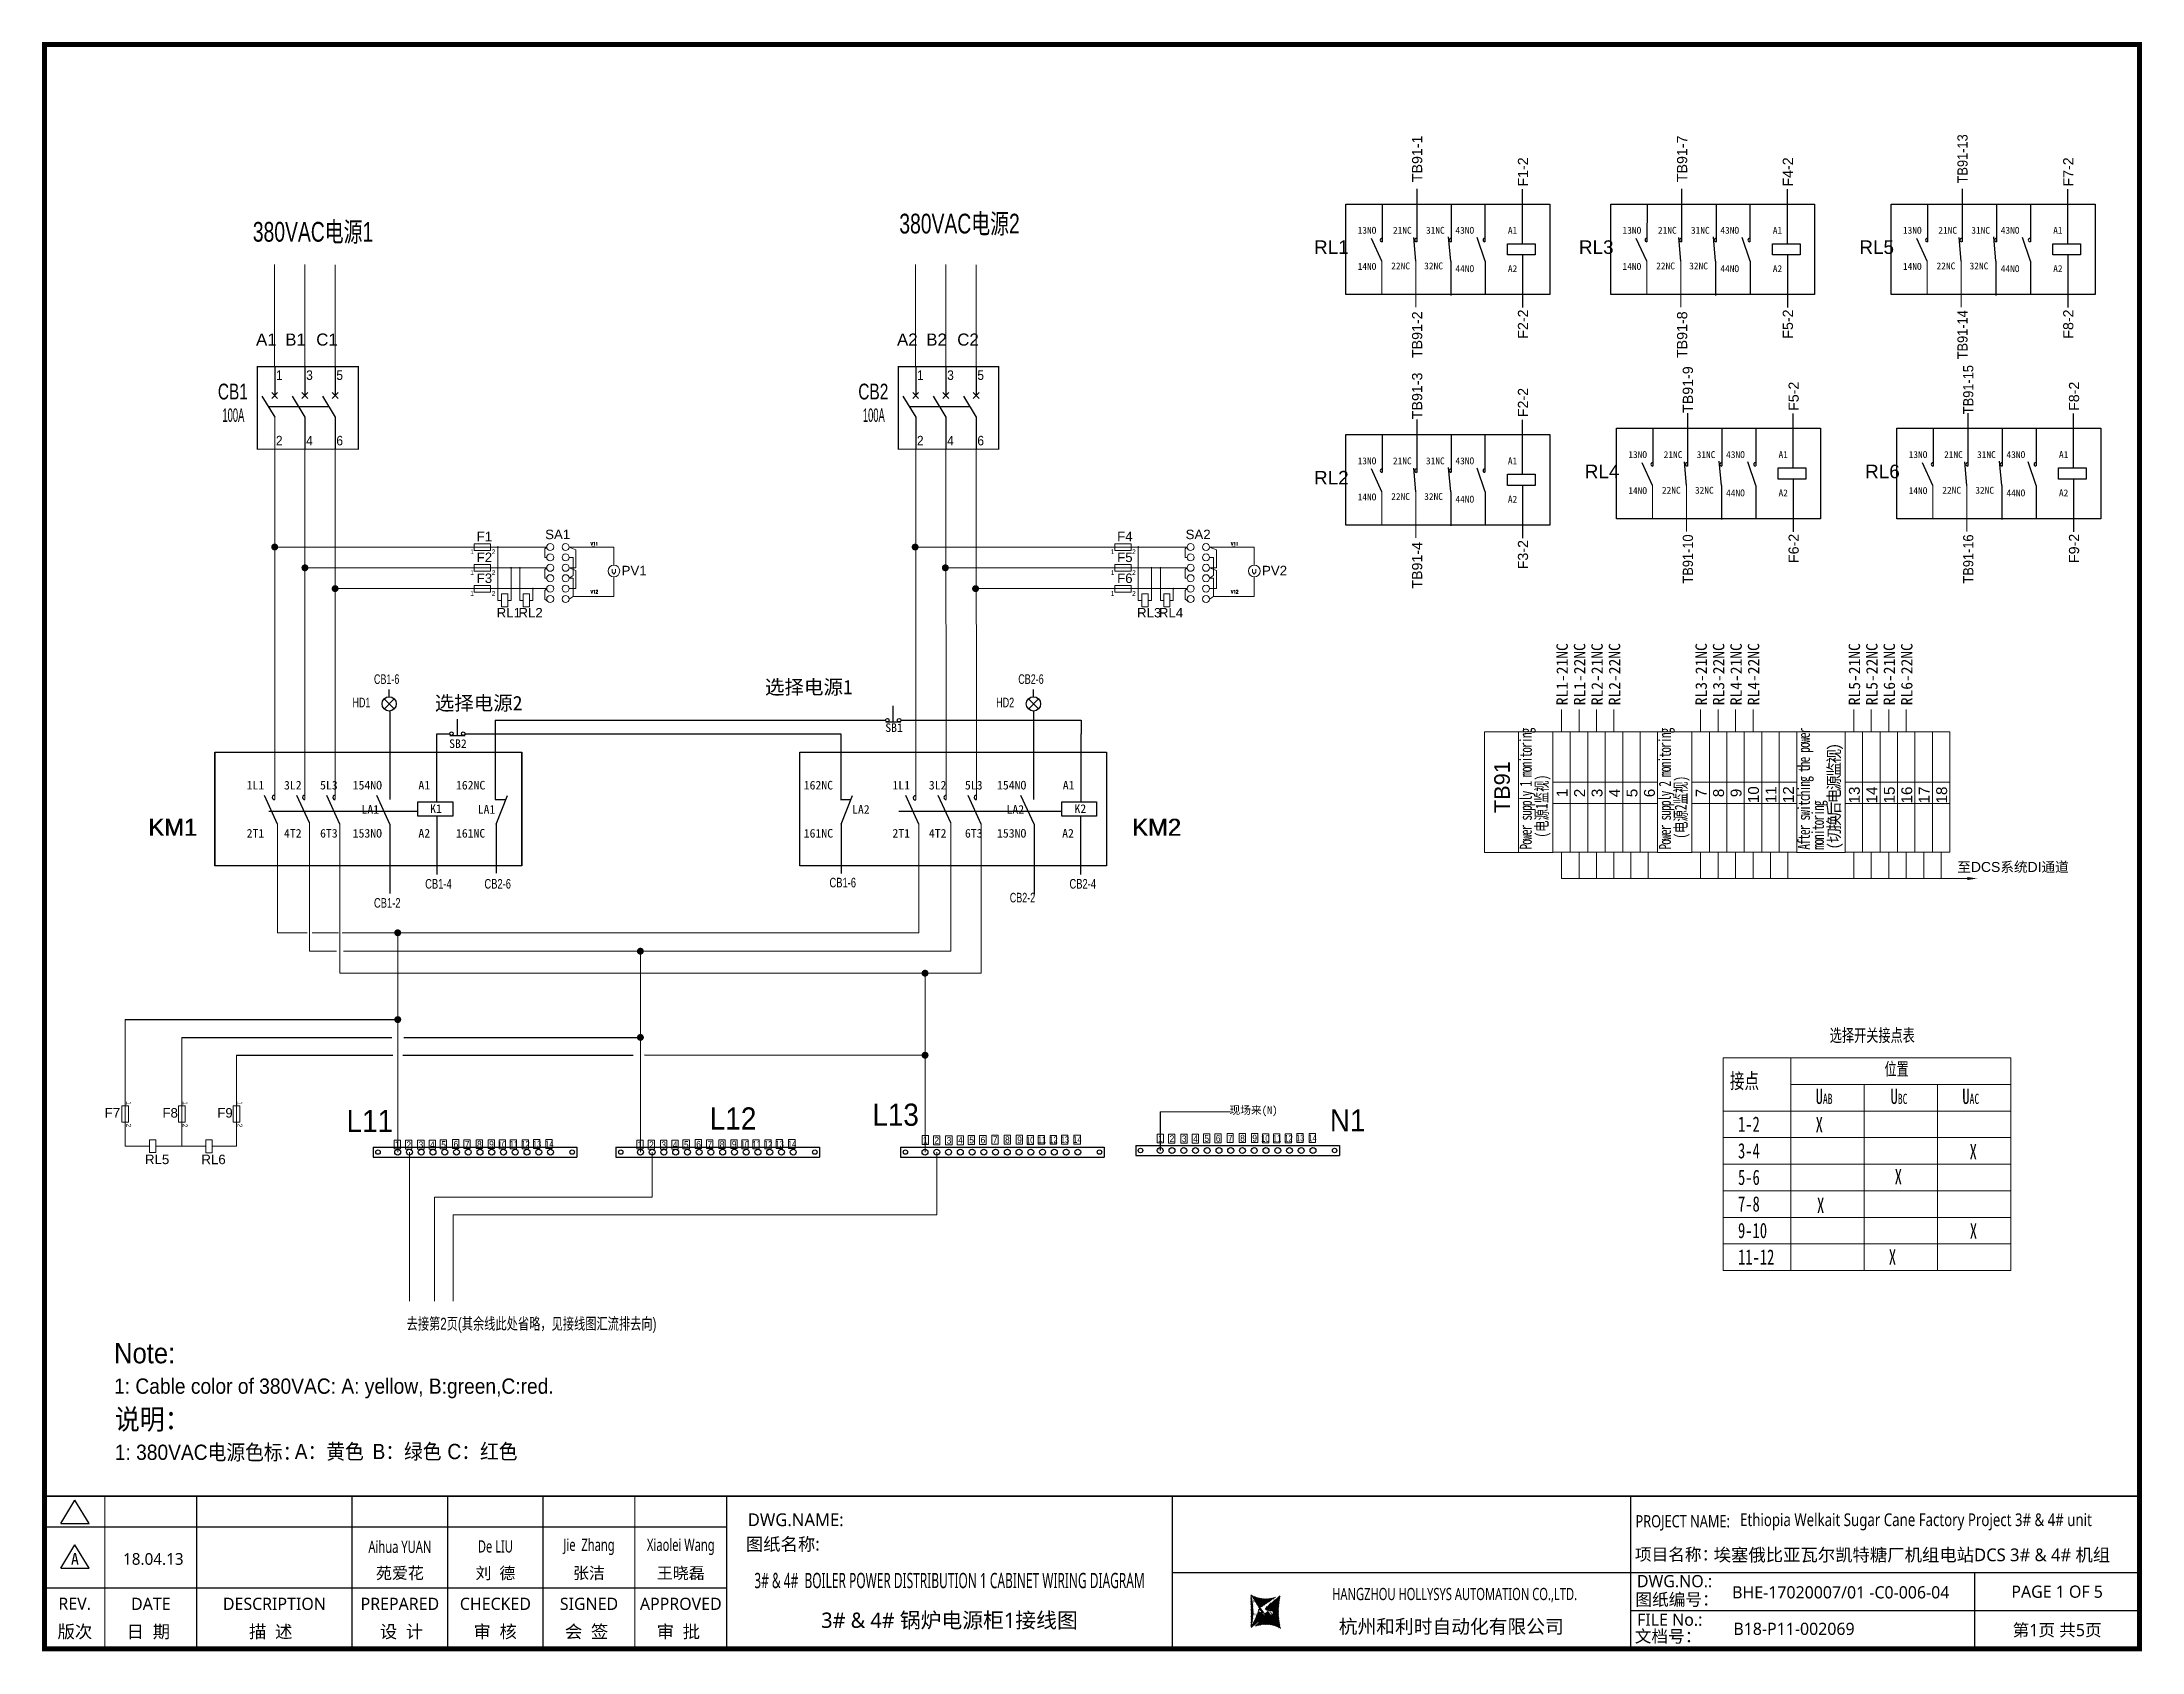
# Model space of a CAD drawing. Extents: x 81437 to 204847, y -54597 to -29444.
# Drawn here: x 91510 to 95636, y -36868 to -33705 of the extents above; entities that cross this region are included whole.
import ezdxf
from ezdxf.enums import TextEntityAlignment as Align
from ezdxf.lldxf.tags import DXFTag

# ---------------------------------------------------------------- set-up
doc = ezdxf.new("R2010")
doc.units = 0
doc.header["$LTSCALE"] = 100
doc.header["$MEASUREMENT"] = 0
for name, color, linetype in [('1', 9, 'Continuous'), ('t', 1, 'Continuous'), ('标准图框及表格', 7, 'Continuous'), ('空气开关', 7, 'Continuous'), ('继电器', 7, 'Continuous')]:
    doc.layers.add(name, color=color, linetype=linetype)
doc.layers.add('细实线', color=7, linetype='Continuous', lineweight=20)
doc.styles.add('HZ', font='arial.ttf', dxfattribs={"width": 0.7})
doc.styles.add('HZA', font='romans', dxfattribs={"width": 0.75, "bigfont": 'ams_dx'})
doc.styles.get("Standard").update_dxf_attribs({"font": ''})
doc.styles.add('微软雅黑', font='')
doc.styles.get('Standard').set_extended_font_data('SimSun')
doc.styles.get('微软雅黑').set_extended_font_data('Microsoft YaHei')
tags = doc.linetypes.add('CENTER', pattern=[2, 1.25, -0.25, 0.25, -0.25]).pattern_tags.tags
tags[10:11] = [DXFTag(74, 4), DXFTag(75, 0), DXFTag(340, '0'), DXFTag(46, 1.0), DXFTag(50, 0.0), DXFTag(44, 0.0), DXFTag(45, 0.0)]
tags[8:9] = [DXFTag(74, 4), DXFTag(75, 0), DXFTag(340, '0'), DXFTag(46, 1.0), DXFTag(50, 0.0), DXFTag(44, 0.0), DXFTag(45, 0.0)]
tags[6:7] = [DXFTag(74, 4), DXFTag(75, 0), DXFTag(340, '0'), DXFTag(46, 1.0), DXFTag(50, 0.0), DXFTag(44, 0.0), DXFTag(45, 0.0)]
tags[4:5] = [DXFTag(74, 4), DXFTag(75, 0), DXFTag(340, '0'), DXFTag(46, 1.0), DXFTag(50, 0.0), DXFTag(44, 0.0), DXFTag(45, 0.0)]
tags = doc.linetypes.add('WASTE', pattern=[0.375, 0.25, -0.125]).pattern_tags.tags
tags[6:7] = [DXFTag(74, 4), DXFTag(75, 0), DXFTag(340, '0'), DXFTag(46, 1.0), DXFTag(50, 0.0), DXFTag(44, 0.0), DXFTag(45, 0.0)]
tags[4:5] = [DXFTag(74, 4), DXFTag(75, 0), DXFTag(340, '0'), DXFTag(46, 1.0), DXFTag(50, 0.0), DXFTag(44, 0.0), DXFTag(45, 0.0)]
pattern_1 = [(45, (-6.1628, -58.8625), (-0.7362629, 0.7362629), [])]

msp = doc.modelspace()

# ---------------------------------------------------------------- texts
at = {"color": 7, "lineweight": 15, "style": 'HZA', "width": 0.75}
for s, p in [('V11', (92588.4, -34694.6)), ('V11', (93846.5, -34694.6)), ('V12', (92588.5, -34788.6)), ('V12', (93846.5, -34788.6))]:
    msp.add_text(s, height=6.57, dxfattribs=at).set_placement(p)
at = {"style": 'HZ'}
for s, height, width, p in [('L11', 43.56, 0.9, (92108.8, -35846.5)), ('L12', 43.56, 0.9, (92822.4, -35841.5)), ('L13', 43.56, 0.9, (93141.6, -35834.1)), ('N1', 43.56, 0.9, (94040.4, -35845.3)), ('去接第2页(其余线此处省略，见接线图汇流排去向)', 23.1, 0.7, (92226.7, -36234.3))]:
    msp.add_text(s, height=height, dxfattribs=dict(at, width=width)).set_placement(p)
msp.add_text('现场来(N)', height=15.43).set_placement((93843.2, -35811.2))
at = {"color": 3, "style": 'HZ', "width": 0.9}
for s, height, p in [('Note:', 40, (91652, -36300.7)), ('1: Cable color of 380VAC: A: yellow, B:green,C:red.', 30, (91652, -36360.5)), ('说明：', 40, (91653.4, -36430.6)), ('说明：', 40, (91653.4, -36430.6)), ('1: 380VAC电源色标：', 30, (91653.4, -36490.4)), ('A：黄色', 30, (92007, -36488.9)), ('B：绿色', 30, (92159.7, -36488.9)), ('C：红色', 30, (92306.8, -36488.9))]:
    msp.add_text(s, height=height, dxfattribs=at).set_placement(p)
at = {"linetype": 'WASTE', "attachment_point": 1}
for s, insert, char_height, width in [('13NO', (94094.9, -34068.4), 13.52, 21.059), ('21NC', (94164.3, -34068.4), 13.52, 19.185), ('31NC', (94229.1, -34068.4), 13.52, 19.185), ('43NO', (94287.1, -34068.4), 13.52, 15.148), ('A1', (94390.1, -34068.4), 13.52, 15.148), ('13NO', (94615.3, -34068.4), 13.52, 21.059), ('21NC', (94684.8, -34068.4), 13.52, 19.185), ('31NC', (94749.6, -34068.4), 13.52, 19.185), ('43NO', (94807.5, -34068.4), 13.52, 15.148), ('A1', (94910.5, -34068.4), 13.52, 15.148), ('13NO', (95166.1, -34068.4), 13.52, 21.059), ('21NC', (95235.6, -34068.4), 13.52, 19.185), ('31NC', (95300.4, -34068.4), 13.52, 19.185), ('43NO', (95358.3, -34068.4), 13.52, 15.148), ('A1', (95461.3, -34068.4), 13.52, 15.148), ('14NO', (94094.9, -34139.3), 13.52, 21.059), ('22NC', (94160.9, -34138.4), 13.52, 22.584), ('32NC', (94225.7, -34138.4), 13.52, 22.584), ('44NO', (94287.1, -34143.7), 13.52, 15.148), ('A2', (94390.1, -34143.7), 13.52, 15.148), ('14NO', (94615.3, -34139.3), 13.52, 21.059), ('22NC', (94681.4, -34138.4), 13.52, 22.584), ('32NC', (94746.2, -34138.4), 13.52, 22.584), ('44NO', (94807.5, -34143.7), 13.52, 15.148), ('A2', (94910.5, -34143.7), 13.52, 15.148), ('14NO', (95166.1, -34139.3), 13.52, 21.059), ('22NC', (95232.2, -34138.4), 13.52, 22.584), ('32NC', (95297, -34138.4), 13.52, 22.584), ('44NO', (95358.3, -34143.7), 13.52, 15.148), ('A2', (95461.3, -34143.7), 13.52, 15.148), ('13NO', (94094.9, -34521.3), 13.52, 21.059), ('21NC', (94164.3, -34521.3), 13.52, 19.185), ('31NC', (94229.1, -34521.3), 13.52, 19.185), ('43NO', (94287.1, -34521.3), 13.52, 15.148), ('A1', (94390.1, -34521.3), 13.52, 15.148), ('13NO', (94626.6, -34509), 13.52, 21.059), ('21NC', (94696.1, -34509), 13.52, 19.185), ('31NC', (94760.9, -34509), 13.52, 19.185), ('43NO', (94818.8, -34509), 13.52, 15.148), ('A1', (94921.8, -34508.9), 13.52, 15.148), ('13NO', (95177.4, -34509), 13.52, 21.059), ('21NC', (95246.9, -34509), 13.52, 19.185), ('31NC', (95311.7, -34509), 13.52, 19.185), ('43NO', (95369.6, -34509), 13.52, 15.148), ('A1', (95472.6, -34508.9), 13.52, 15.148), ('14NO', (94094.9, -34592.2), 13.52, 21.059), ('22NC', (94160.9, -34591.3), 13.52, 22.584), ('32NC', (94225.7, -34591.3), 13.52, 22.584), ('44NO', (94287.1, -34596.6), 13.52, 15.148), ('A2', (94390.1, -34596.6), 13.52, 15.148), ('14NO', (94626.6, -34579.8), 13.52, 21.059), ('22NC', (94692.7, -34579), 13.52, 22.584), ('32NC', (94757.5, -34579), 13.52, 22.584), ('44NO', (94818.8, -34584.3), 13.52, 15.148), ('A2', (94921.8, -34584.2), 13.52, 15.148), ('14NO', (95177.4, -34579.8), 13.52, 21.059), ('22NC', (95243.5, -34579), 13.52, 22.584), ('32NC', (95308.3, -34579), 13.52, 22.584), ('44NO', (95369.6, -34584.3), 13.52, 15.148), ('A2', (95472.6, -34584.2), 13.52, 15.148), ('{\\fFangSong|b0|i0|c134|p0;SB1}', (93167, -35043.6), 16.954, 18.995), ('{\\fFangSong|b0|i0|c134|p0;SB2}', (92310.2, -35075), 16.954, 18.995), ('1L1', (91912.5, -35156.6), 16.95, 18.995), ('3L2', (91985.8, -35156.6), 16.95, 18.995), ('5L3', (92056.7, -35156.6), 16.95, 18.995), ('154NO', (92120.8, -35156.6), 16.95, 18.995), ('A1', (92249.9, -35156.6), 16.95, 18.995), ('162NC', (92323.6, -35156.6), 16.95, 18.995), ('162NC', (93006.8, -35156.6), 16.95, 18.995), ('1L1', (93181.1, -35156.6), 16.95, 18.995), ('3L2', (93252.6, -35156.6), 16.95, 18.995), ('5L3', (93323.5, -35156.6), 16.95, 18.995), ('154NO', (93386.5, -35156.6), 16.95, 18.995), ('A1', (93515.7, -35156.6), 16.95, 18.995), ('{\\fFangSong|b0|i0|c134|p0;LA1}', (92138.1, -35204.2), 16.954, 18.995), ('K1', (92272.9, -35202.7), 16.95, 18.995), ('{\\fFangSong|b0|i0|c134|p0;LA1}', (92366.4, -35204.2), 16.954, 18.995), ('{\\fFangSong|b0|i0|c134|p0;LA2}', (93101.7, -35204.2), 16.954, 18.995), ('{\\fFangSong|b0|i0|c134|p0;LA2}', (93405.2, -35204.2), 16.954, 18.995), ('K2', (93538.6, -35202.7), 16.95, 18.995), ('2T1', (91912.5, -35251.1), 16.95, 18.995), ('4T2', (91985.8, -35251.1), 16.95, 18.995), ('6T3', (92056.7, -35251.1), 16.95, 18.995), ('153NO', (92120.8, -35251.1), 16.95, 18.995), ('A2', (92249.9, -35251), 16.95, 18.995), ('161NC', (92323.6, -35251.1), 16.95, 18.995), ('161NC', (93006.8, -35251.1), 16.95, 18.995), ('2T1', (93181.1, -35251.1), 16.95, 18.995), ('4T2', (93252.6, -35251.1), 16.95, 18.995), ('6T3', (93323.5, -35251.1), 16.95, 18.995), ('153NO', (93386.5, -35251.1), 16.95, 18.995), ('A2', (93514.5, -35251.1), 16.95, 18.995)]:
    msp.add_mtext(s, dxfattribs=dict(at, insert=insert, char_height=char_height, width=width))
at = {"char_height": 18.81, "attachment_point": 1, "style": 'HZ'}
for s, insert, width in [('{\\fstzhongsong|b0|i0|c134|p0;CB1-6}', (92162.6, -34947.3), 250.454), ('{\\fstzhongsong|b0|i0|c134|p0;CB2-6}', (93428.3, -34947.3), 250.454), ('{\\fSTZhongsong|b0|i0|c134|p0;HD1}', (92120.4, -34993.2), 268.234), ('{\\fSTZhongsong|b0|i0|c134|p0;HD2}', (93384.9, -34993.2), 268.234), ('CB1-4', (92263.2, -35349.4), 250.454), ('{CB2-6}', (92379.6, -35349.4), 250.454), ('CB1-6', (93057.4, -35347), 250.454), ('CB2-4', (93528.9, -35349.4), 250.454), ('{CB1-2}', (92162.6, -35386.9), 250.454), ('{\\fstzhongsong|b0|i0|c134|p0;CB2-2}', (93411.6, -35376.5), 250.454)]:
    msp.add_mtext(s, dxfattribs=dict(at, insert=insert, width=width))
at = {"char_height": 28.09, "width": 302.018, "attachment_point": 1}
for s, insert in [('{选择\\C7;电源1}', (92930.7, -34958.3)), ('{选择\\C7;电源2}', (92282, -34989.7))]:
    msp.add_mtext(s, dxfattribs=dict(at, insert=insert))
at = {"layer": '1', "color": 7, "linetype": 'Continuous', "style": 'HZ', "width": 0.7}
for s, p in [('380VAC电源1', (91924.6, -34097.5)), ('380VAC电源2', (93194.6, -34081.4))]:
    msp.add_text(s, height=38.81, dxfattribs=at).set_placement(p)
at = {"layer": '空气开关', "style": 'HZ'}
for s, height, width, p in [('1', 18.7, 0.9, (91970, -34369)), ('3', 18.7, 0.9, (92029.4, -34369)), ('5', 18.7, 0.9, (92088.7, -34369)), ('1', 18.7, 0.9, (93229.2, -34369)), ('3', 18.7, 0.9, (93288.6, -34369)), ('5', 18.7, 0.9, (93347.9, -34369)), ('2', 18.7, 0.9, (91970, -34497.6)), ('4', 18.7, 0.9, (92029.4, -34497.6)), ('6', 18.7, 0.9, (92088.7, -34497.6)), ('2', 18.7, 0.9, (93229.2, -34497.6)), ('4', 18.7, 0.9, (93288.6, -34497.6)), ('6', 18.7, 0.9, (93347.9, -34497.6)), ('1', 13.2, 0.9, (92203.9, -35877.7)), ('2', 13.2, 0.9, (92226.3, -35877.9)), ('3', 13.2, 0.9, (92250.3, -35878.1)), ('4', 13.2, 0.9, (92272.8, -35877.9)), ('5', 13.2, 0.9, (92294.8, -35877.5)), ('6', 13.2, 0.9, (92318.9, -35876.9)), ('7', 13.2, 0.9, (92341, -35876.9)), ('8', 13.2, 0.9, (92365.1, -35876.9)), ('9', 13.2, 0.9, (92388.9, -35876.9)), ('10', 13.2, 0.7, (92406.1, -35877.6)), ('11', 13.2, 0.7, (92429.3, -35877)), ('12', 13.2, 0.7, (92452.1, -35877)), ('13', 13.2, 0.7, (92474.7, -35876.6)), ('14', 13.2, 0.7, (92498.9, -35876.5)), ('1', 13.2, 0.9, (92680.6, -35877.7)), ('2', 13.2, 0.9, (92703.1, -35877.9)), ('3', 13.2, 0.9, (92727.1, -35878.1)), ('4', 13.2, 0.9, (92749.6, -35877.9)), ('5', 13.2, 0.9, (92771.5, -35877.5)), ('6', 13.2, 0.9, (92795.7, -35876.9)), ('7', 13.2, 0.9, (92817.8, -35876.9)), ('8', 13.2, 0.9, (92841.8, -35876.9)), ('9', 13.2, 0.9, (92865.6, -35876.9)), ('10', 13.2, 0.7, (92882.9, -35877.6)), ('11', 13.2, 0.7, (92906.1, -35877)), ('12', 13.2, 0.7, (92928.8, -35877)), ('13', 13.2, 0.7, (92951.4, -35876.6)), ('14', 13.2, 0.7, (92975.7, -35876.5)), ('1', 13.2, 0.9, (93241.1, -35868.9)), ('2', 13.2, 0.9, (93263.5, -35869.1)), ('3', 13.2, 0.9, (93287.5, -35869.3)), ('4', 13.2, 0.9, (93310.1, -35869.2)), ('5', 13.2, 0.9, (93332, -35868.7)), ('6', 13.2, 0.9, (93354.3, -35868.6)), ('7', 13.2, 0.9, (93378.2, -35868.2)), ('8', 13.2, 0.9, (93402.3, -35868.2)), ('9', 13.2, 0.9, (93426.1, -35868.2)), ('10', 13.2, 0.7, (93443.4, -35868.9)), ('11', 13.2, 0.7, (93466.5, -35868.3)), ('12', 13.2, 0.7, (93489.3, -35868.3)), ('13', 13.2, 0.7, (93511.9, -35867.9)), ('14', 13.2, 0.7, (93536.1, -35867.7)), ('1', 13.2, 0.9, (93703, -35865.8)), ('2', 13.2, 0.9, (93725.5, -35866)), ('3', 13.2, 0.9, (93749.5, -35866.2)), ('4', 13.2, 0.9, (93772, -35866.1)), ('5', 13.2, 0.9, (93793.9, -35865.6)), ('6', 13.2, 0.9, (93816.3, -35865.5)), ('7', 13.2, 0.9, (93840.2, -35865.1)), ('8', 13.2, 0.9, (93864.2, -35865.1)), ('9', 13.2, 0.9, (93888, -35865)), ('10', 13.2, 0.7, (93905.3, -35865.7)), ('11', 13.2, 0.7, (93928.5, -35865.2)), ('12', 13.2, 0.7, (93951.2, -35865.2)), ('13', 13.2, 0.7, (93973.8, -35864.8)), ('14', 13.2, 0.7, (93998.1, -35864.6))]:
    msp.add_text(s, height=height, dxfattribs=dict(at, width=width)).set_placement(p)
for tag, height, width, p in [('CB1', 31, 0.7, (91885.4, -34407.4)), ('CB2', 31, 0.7, (93143.5, -34407.4)), ('100A', 26.4, 0.5, (91886.4, -34451.4)), ('100A', 26.4, 0.5, (93144.5, -34451.4))]:
    msp.add_attdef(tag, text='K', height=height, dxfattribs=dict(at, width=width)).set_placement(p, align=Align.CENTER)
at = {"layer": '细实线', "color": 7, "style": 'HZ'}
for s, height, p in [('RL1', 26.6, (94009.2, -34121.5)), ('RL3', 26.6, (94529.6, -34121.5)), ('RL5', 26.6, (95080.4, -34121.5)), ('A1', 23.71, (91930.9, -34301.6)), ('B1', 23.71, (91988.3, -34301.6)), ('C1', 23.71, (92049.2, -34301.6)), ('A2', 23.71, (93190.1, -34301.6)), ('B2', 23.71, (93247.5, -34301.6)), ('C2', 23.71, (93308.4, -34301.6)), ('RL2', 26.6, (94009.2, -34574.4)), ('RL4', 26.6, (94541, -34562.1)), ('RL6', 26.6, (95091.7, -34562.1)), ('F1', 18.62, (92364.4, -34685.9)), ('SA1', 18.62, (92498.9, -34681.8)), ('F4', 18.62, (93622.5, -34685.9)), ('SA2', 18.62, (93757, -34681.8)), ('1', 9.31, (92351.7, -34711.3)), ('F2', 18.62, (92364.4, -34726.8)), ('2', 9.31, (92393.9, -34711.3)), ('PV1', 18.62, (92649.1, -34752.8)), ('1', 9.31, (93609.8, -34711.3)), ('F5', 18.62, (93622.5, -34726.8)), ('2', 9.31, (93651.9, -34711.3)), ('PV2', 18.62, (93907.1, -34752.8)), ('1', 9.31, (92351.7, -34752.1)), ('F3', 18.62, (92364.4, -34767.9)), ('2', 9.31, (92393.9, -34752.1)), ('1', 9.31, (93609.8, -34752.1)), ('F6', 18.62, (93622.5, -34767.9)), ('2', 9.31, (93651.9, -34752.1)), ('1', 9.31, (92351.7, -34793.2)), ('2', 9.31, (92393.9, -34793.2)), ('RL1', 18.62, (92403.6, -34835.6)), ('RL2', 18.62, (92446.4, -34835.6)), ('1', 9.31, (93609.8, -34793.2)), ('2', 9.31, (93651.9, -34793.2)), ('RL3', 18.62, (93661.6, -34835.6)), ('RL4', 18.62, (93704.5, -34835.6)), ('KM1', 33.36, (91719.1, -35264.5)), ('KM1', 33.36, (91720.2, -35264.5)), ('KM2', 33.36, (93651.8, -35264.5)), ('KM2', 33.36, (93652.9, -35264.5)), ('KM2', 33.36, (93652.9, -35264.5)), ('至DCS系统DI通道', 19.6, (95272.9, -35335.5)), ('F7', 18.62, (91633.7, -35818)), ('F8', 18.62, (91747.1, -35818)), ('F9', 18.62, (91854.8, -35818)), ('RL5', 18.62, (91712.8, -35909.4)), ('RL6', 18.62, (91823.6, -35909.5))]:
    msp.add_text(s, height=height, dxfattribs=at).set_placement(p)
for s, height, rotation, p in [('TB91', 30.58, 90, (94393.9, -35219.9)), ('1', 21.4, 90, (94507.3, -35188.7)), ('2', 21.4, 90, (94541.6, -35188.7)), ('3', 21.4, 90, (94575.9, -35188.7)), ('4', 21.4, 90, (94610.2, -35188.7)), ('5', 21.4, 90, (94644.5, -35188.7)), ('6', 21.4, 90, (94678.8, -35188.7)), ('7', 21.4, 90, (94780.4, -35188.7)), ('8', 21.4, 90, (94814.7, -35188.7)), ('9', 21.4, 90, (94849, -35188.7)), ('10', 21.38, 90, (94883.3, -35200.4)), ('11', 21.38, 90, (94917.6, -35200.4)), ('12', 21.38, 90, (94951.9, -35200.4)), ('13', 21.38, 90, (95081.4, -35201)), ('14', 21.38, 90, (95115.7, -35201)), ('15', 21.38, 90, (95150, -35201)), ('16', 21.38, 90, (95184.3, -35201)), ('17', 21.38, 90, (95218.6, -35201)), ('18', 21.38, 90, (95252.9, -35201)), ('1', 9.31, 270, (91676.2, -35785.9)), ('1', 9.31, 270, (91787, -35785.9)), ('1', 9.31, 270, (91894.7, -35785.9)), ('2', 9.31, 270, (91676.2, -35829.8)), ('2', 9.31, 270, (91787, -35829.8)), ('2', 9.31, 270, (91894.7, -35829.8))]:
    msp.add_text(s, height=height, rotation=rotation, dxfattribs=at).set_placement(p)
at = {"layer": '细实线', "color": 7, "char_height": 22.4, "width": 112.837, "attachment_point": 1, "rotation": 90}
for s, insert in [('{\\fsimsun|b0|i0|c134|p2;RL1-21NC}', (94485.4, -35008.1)), ('{\\fsimsun|b0|i0|c134|p2;RL1-22NC}', (94519.7, -35008.1)), ('{\\fsimsun|b0|i0|c134|p2;RL2-21NC}', (94554, -35008.1)), ('{\\fsimsun|b0|i0|c134|p2;RL2-22NC}', (94588.3, -35008.1)), ('{\\fsimsun|b0|i0|c134|p2;RL3-21NC}', (94758.5, -35008.1)), ('{\\fsimsun|b0|i0|c134|p2;RL3-22NC}', (94792.8, -35008.1)), ('{\\fsimsun|b0|i0|c134|p2;RL4-21NC}', (94827.1, -35008.1)), ('{\\fsimsun|b0|i0|c134|p2;RL4-22NC}', (94861.4, -35008.1)), ('{\\fsimsun|b0|i0|c134|p2;RL5-21NC}', (95059.5, -35008.1)), ('{\\fsimsun|b0|i0|c134|p2;RL5-22NC}', (95093.8, -35008.1)), ('{\\fsimsun|b0|i0|c134|p2;RL6-21NC}', (95128.1, -35008.1)), ('{\\fsimsun|b0|i0|c134|p2;RL6-22NC}', (95162.4, -35008.1))]:
    msp.add_mtext(s, dxfattribs=dict(at, insert=insert))
at = {"layer": '细实线', "color": 7, "char_height": 23.52, "attachment_point": 1, "rotation": 90, "line_spacing_factor": 0.700008, "style": 'HZ'}
for s, insert, width in [('{\\fsimsun|b0|i0|c134|p2;\\W0.7;\\T0.75;Power supply 1 monitoring}', (94413.5, -35291.7), 264.337), ('{\\fsimsun|b0|i0|c134|p2;\\W0.7;\\T0.75;Power supply 2 monitoring}', (94686.7, -35291.7), 264.337), ('{\\fsimsun|b0|i0|c134|p2;\\W0.7;\\T0.75;After switching the power monitoring}', (94959.8, -35291.7), 264.337), ('{\\fsimsun|b0|i0|c134|p2;\\W0.9;\\T0.9;(切换后电源监视)}', (95018.7, -35291.5), 277.32), ('{\\fsimsun|b0|i0|c134|p2;(电源1监视)}', (94444.6, -35268), 210.394), ('{\\fsimsun|b0|i0|c134|p2;(电源2监视)}', (94717.7, -35270.2), 197.627)]:
    msp.add_mtext(s, dxfattribs=dict(at, insert=insert, width=width))
at = {"layer": '细实线', "color": 7, "width": 334.398, "attachment_point": 1, "style": 'HZ'}
for s, insert, char_height in [('{\\f宋体|b0|i0|c134|p2;选择开关接点表}', (95022.4, -35644), 25), ('{\\f宋体|b0|i0|c134|p2;位置}', (95129.7, -35710.1), 25), ('{\\f宋体|b0|i0|c134|p2;接点}', (94826.2, -35731), 30), ('{\\f宋体|b0|i0|c134|p2;U\\H0.666667x;AB}', (94994.6, -35761.2), 30), ('{\\f宋体|b0|i0|c134|p2;U\\H0.666667x;BC}', (95141.7, -35761.2), 30), ('{\\f宋体|b0|i0|c134|p2;U\\H0.666667x;AC}', (95282.7, -35761.2), 30), ('{\\f宋体|b0|i0|c134|p2;1-2}', (94842.1, -35815.9), 30), ('{\\f宋体|b0|i0|c134|p2;X}', (94994.6, -35816.8), 30), ('{\\f宋体|b0|i0|c134|p2;3-4}', (94842.1, -35868.1), 30), ('{\\f宋体|b0|i0|c134|p2;X}', (95297.1, -35870.1), 30), ('{\\f宋体|b0|i0|c134|p2;5-6}', (94842.1, -35920.3), 30), ('{\\f宋体|b0|i0|c134|p2;X}', (95149.9, -35919), 30), ('{\\f宋体|b0|i0|c134|p2;7-8}', (94842.1, -35972.5), 30), ('{\\f宋体|b0|i0|c134|p2;X}', (94997.3, -35975.6), 30), ('{\\f宋体|b0|i0|c134|p2;9-10}', (94842.1, -36024.7), 30), ('{\\f宋体|b0|i0|c134|p2;X}', (95297.5, -36025.8), 30), ('{\\f宋体|b0|i0|c134|p2;11-12}', (94842.1, -36076.9), 30), ('{\\f宋体|b0|i0|c134|p2;X}', (95138.4, -36077.1), 30)]:
    msp.add_mtext(s, dxfattribs=dict(at, insert=insert, char_height=char_height))
at = {"layer": '继电器', "style": 'HZ'}
for tag, p in [('TB91-1', (94221.8, -33934.8)), ('TB91-7', (94742.3, -33934.8)), ('F1-2', (94429.7, -33960.6)), ('F4-2', (94950.1, -33960.6)), ('F7-2', (95500.9, -33960.6)), ('TB91-2', (94221.8, -34280.3)), ('F2-2', (94429.7, -34259.4)), ('TB91-8', (94742.3, -34280.3)), ('F5-2', (94950.1, -34259.4)), ('F8-2', (95500.9, -34259.4)), ('TB91-3', (94221.8, -34400.4)), ('TB91-9', (94753.6, -34388.1)), ('F2-2', (94429.7, -34413.5)), ('F5-2', (94961.4, -34401.2)), ('F8-2', (95512.2, -34401.2)), ('TB91-4', (94221.8, -34733.2)), ('F3-2', (94429.7, -34712.3)), ('F6-2', (94961.4, -34700)), ('F9-2', (95512.2, -34700))]:
    msp.add_attdef(tag, text='J1', height=20, rotation=90, dxfattribs=at).set_placement(p, align=Align.CENTER)
at = {"layer": '继电器', "style": 'HZ', "width": 0.9}
for tag, p in [('TB91-13', (95293.1, -33934.8)), ('TB91-14', (95293.1, -34280.3)), ('TB91-15', (95304.4, -34388.1)), ('TB91-10', (94753.6, -34720.8)), ('TB91-16', (95304.4, -34720.8))]:
    msp.add_attdef(tag, text='J1', height=20, rotation=90, dxfattribs=at).set_placement(p, align=Align.CENTER)

# ---------------------------------------------------------------- blocks, each defined once
blk = doc.blocks.new('图框')
at = {"layer": '标准图框及表格'}
h = blk.add_hatch(dxfattribs=at)
h.set_pattern_fill('ANSI31', color=5, scale=8.329864, style=0)
h.set_pattern_definition(pattern_1)
edge = h.paths.add_edge_path()
edge.add_arc((2393.1, -3057), 55.2, 238.1092, 291.6532)
edge.add_line((2413.5, -3108.3), (2382.4, -3129.1))
edge.add_arc((2232.7, -3137.2), 135.4, 346.3915, 374.25)
edge.add_line((2364.3, -3169), (2391.3, -3146.7))
edge.add_line((2385.2, -3139.1), (2390, -3139.8))
edge.add_spline(control_points=[(2391.3, -3146.8), (2392.2, -3145.9), (2393.8, -3144.3), (2393.7, -3140.1), (2391.3, -3139.9), (2390, -3139.7)], knot_values=[0, 0, 0, 0, 6.844331, 12.400427, 18.769243, 18.769243, 18.769243, 18.769243], weights=[1, 1, 1, 1, 1, 1], degree=3, periodic=0)
edge.add_spline(control_points=[(2382.4, -3129.1), (2381.6, -3129.7), (2380.3, -3130.8), (2379.4, -3132.2), (2379, -3132.9)], knot_values=[0, 0, 0, 0, 5.253674, 9.488439, 9.488439, 9.488439, 9.488439], weights=[1, 1, 1, 1, 1], degree=3, periodic=0)
edge.add_spline(control_points=[(2380.1, -3131.1), (2379.6, -3131.8), (2378.5, -3133.2), (2378.8, -3136.6), (2381.7, -3138.8), (2384, -3139), (2385.2, -3139.1)], knot_values=[10.665975, 10.665975, 10.665975, 10.665975, 18.977704, 28.894558, 41.119554, 52.646925, 52.646925, 52.646925, 52.646925], weights=[1, 1, 1, 1, 1, 1, 1], degree=3, periodic=0)
h = blk.add_hatch(dxfattribs=at)
h.set_pattern_fill('ANSI31', color=3, scale=8.329864, style=0)
h.set_pattern_definition(pattern_1)
edge = h.paths.add_edge_path()
edge.add_line((2396.3, -3134.6), (2401.5, -3135.3))
edge.add_spline(control_points=[(2394.9, -3127.6), (2394, -3128.5), (2392.4, -3130.1), (2392.5, -3134.3), (2394.9, -3134.5), (2396.2, -3134.6)], knot_values=[0, 0, 0, 0, 6.844331, 12.400427, 18.769243, 18.769243, 18.769243, 18.769243], weights=[1, 1, 1, 1, 1, 1], degree=3, periodic=0)
edge.add_line((2421.9, -3105.3), (2394.8, -3127.7))
edge.add_spline(control_points=[(2406.5, -3142.8), (2406.9, -3142.3), (2407.7, -3140.9), (2407.4, -3137.8), (2404.5, -3135.6), (2402.2, -3135.4), (2401, -3135.3)], knot_values=[12.654089, 12.654089, 12.654089, 12.654089, 18.977704, 28.894558, 41.119554, 52.646925, 52.646925, 52.646925, 52.646925], weights=[1, 1, 1, 1, 1, 1, 1], degree=3, periodic=0)
edge.add_line((2405.5, -3143.8), (2406.6, -3142.6))
edge.add_line((2403.9, -3145.3), (2405.5, -3143.8))
edge.add_line((2372.7, -3166.1), (2403.8, -3145.3))
edge.add_arc((2393.1, -3217.4), 55.2, 58.1092, 111.6532)
edge.add_arc((2553.4, -3137.2), 135.4, 166.3915, 194.25)
at = {"color": 7}
for p, q in [((2209.5, -2910.4), (2209.5, -3210.4)), ((3109.5, -2910.4), (3109.5, -3210.4)), ((-6.2, -2970.4), (1334, -2970.4)), ((-6.2, -3090.4), (1334, -3090.4)), ((2209.5, -3060.4), (3109.5, -3060.4)), ((3109.5, -3060.4), (4109.5, -3060.4)), ((3785.6, -3060.4), (3785.6, -3210.4)), ((4109.5, -3135.4), (3109.5, -3135.4))]:
    blk.add_line(p, q, dxfattribs=at)
at = {"color": 7, "const_width": 3}
blk.add_lwpolyline([(4109.5, -2910.4), (-6.2, -2910.4)], dxfattribs=at)
at = {"layer": 't', "color": 7}
for p, q in [((25.8, -2963.9), (53.7, -2918)), ((81.7, -2963.9), (53.7, -2918)), ((25.8, -2963.9), (81.7, -2963.9)), ((25.8, -3051.8), (53.7, -3006)), ((81.7, -3051.8), (53.7, -3006)), ((25.8, -3051.8), (81.7, -3051.8))]:
    blk.add_line(p, q, dxfattribs=at)
at = {"layer": 't', "color": 7, "const_width": 9.62}
blk.add_lwpolyline([(4109.5, -3210.4), (4109.5, -58.9), (-6.2, -58.9), (-6.2, -3210.4)], close=True, dxfattribs=at)
at = {"layer": 't', "color": 7, "const_width": 2.4}
for points in [[(112.6, -2911.6), (112.6, -3210.4)], [(292.9, -2911.6), (292.9, -3210.4)], [(598.2, -2911.6), (598.2, -3215.3)], [(785.8, -2911.6), (785.8, -3215.3)], [(973.4, -2911.6), (973.4, -3215.3)], [(1153.7, -2911.6), (1153.7, -3215.3)], [(1334, -2911.6), (1334, -3215.3)]]:
    blk.add_lwpolyline(points, dxfattribs=at)
at = {"color": 7, "linetype": 'CENTER', "style": '微软雅黑'}
for s, height, p in [('项目名称：', 24, (3118.2, -3036.9)), ('图纸编号：', 24, (3119.1, -3125.5)), ('杭州和利时自动化有限公司', 27, (2536.4, -3180)), ('文档号：', 24, (3117.9, -3197.6))]:
    blk.add_text(s, height=height, dxfattribs=at).set_placement(p)
at = {"color": 7, "style": '微软雅黑', "flags": 8}
for tag, p, height in [('DWG.NAME:', (1375.5, -2969.2), 25), ('DWG.NO.:', (3122, -3089.3), 24), ('图纸编号', (3309.2, -3111.3), 24), ('FILENO.:', (3122.5, -3165), 24), ('文档号', (3311.6, -3183), 24)]:
    blk.add_attdef(tag, p, '', height=height, dxfattribs=at)
at = {"color": 7, "style": '微软雅黑', "width": 0.8, "flags": 8}
for tag, p, height in [('PROJECTNAME:', (3119.3, -2971.7), 24), ('PROJECT_NAME', (3324.7, -2969.2), 25)]:
    blk.add_attdef(tag, p, '', height=height, dxfattribs=at)
at = {"color": 7, "style": '微软雅黑', "flags": 8}
for tag, height, width, p in [('RENLIU', 24, 0.7, (692, -3009.2)), ('SHUFENWANG', 24, 0.7, (879.6, -3009.2)), ('FANGHOU', 24, 0.7, (1063.6, -3009.2)), ('DANDANLI', 24, 0.7, (1243.9, -3009.2)), ('#10STATIONONTROLCABINETCOVER', 30, 0.6, (1771.7, -3076)), ('HANGZHOUHOLLYSYSAUTOMATIONCO.,LTD.', 24, 0.7, (2763.9, -3104.6))]:
    blk.add_attdef(tag, text='', height=height, dxfattribs=dict(at, width=width)).set_placement(p, align=Align.MIDDLE)
for tag, p in [('图纸名称:', (1371.6, -3024.8)), ('项目名称', (3272.9, -3045.6))]:
    blk.add_attdef(tag, text='', height=25, dxfattribs=at).set_placement(p, align=Align.BOTTOM_LEFT)
at = {"color": 7, "flags": 8}
blk.add_attdef('A', text='', height=23, dxfattribs=at).set_placement((53.7, -3033.7), align=Align.MIDDLE)
at = {"color": 7, "style": '微软雅黑', "flags": 8}
for tag, height, p in [('设计时间', 23, (207.7, -3033.7)), ('刘仁', 23, (692, -3061.1)), ('王姝芬', 23, (879.6, -3061.1)), ('侯方', 23, (1063.6, -3061.1)), ('李丹丹', 23, (1243.9, -3061.1)), ('PAGEXOFX', 24, (3947.6, -3097.9)), ('REV.', 24, (53.2, -3121.9)), ('DATE', 24, (202.7, -3121.9)), ('DESCRIPTION', 24, (445.6, -3121.9)), ('PREPARED', 24, (692, -3121.9)), ('CHECKED', 24, (879.6, -3121.9)), ('SIGNED', 24, (1063.6, -3121.9)), ('APPROVED', 24, (1243.9, -3121.9)), ('图纸名称', 30, (1771.7, -3153.6)), ('第几页共几页', 24, (3947.6, -3172.9))]:
    blk.add_attdef(tag, text='', height=height, dxfattribs=at).set_placement(p, align=Align.MIDDLE)
at = {"layer": 't', "color": 7, "style": '微软雅黑'}
for s, p in [('版次', (53.7, -3176.5)), ('日  期', (198, -3176.5)), ('描  述', (438.3, -3176.5)), ('设  计', (695.3, -3176.5)), ('审  核', (879.4, -3176.5)), ('会  签', (1058.9, -3176.5)), ('审  批', (1239.1, -3176.5))]:
    blk.add_text(s, height=25, dxfattribs=at).set_placement(p, align=Align.MIDDLE_CENTER)
at = {"layer": '标准图框及表格', "color": 5, "style": 'HZ'}
for s, p in [('pgqh', (2367.7, -3118.5)), ('hollilas', (2367.9, -3144.8))]:
    blk.add_text(s, height=5.21, dxfattribs=at).set_placement(p)
at = {"layer": '标准图框及表格', "color": 3, "style": 'HZ'}
for s, height, p in [('auto', 8.68, (2394.7, -3133.1)), ('hollysys', 4.34, (2396.4, -3158.6))]:
    blk.add_text(s, height=height, dxfattribs=at).set_placement(p)

# ---------------------------------------------------------------- linework, layer by layer
for p, q in [((94143, -34023.5), (94142.9, -34097.7)), ((94211, -33993.7), (94211, -34097.8)), ((94278.6, -34023.5), (94278.6, -34097.5)), ((94345.1, -34023.5), (94345.1, -34097.6)), ((94418.8, -34101.5), (94418.8, -33994.5)), ((94663.4, -34023.5), (94663.3, -34097.7)), ((94731.4, -33993.7), (94731.4, -34097.8)), ((94799, -34023.5), (94799, -34097.5)), ((94865.6, -34023.5), (94865.6, -34097.6)), ((94939.3, -34101.5), (94939.3, -33994.5)), ((95214.2, -34023.5), (95214.1, -34097.7)), ((95282.2, -33993.7), (95282.2, -34097.8)), ((95349.8, -34023.5), (95349.8, -34097.5)), ((95416.4, -34023.5), (95416.4, -34097.6)), ((95490.1, -34101.5), (95490.1, -33994.5)), ((94142.5, -34136), (94121.9, -34091.1)), ((94209.2, -34136), (94205.2, -34089.3)), ((94277.7, -34136), (94273.3, -34088.2)), ((94345.3, -34136), (94329.8, -34089.3)), ((94662.9, -34136), (94642.3, -34091.1)), ((94729.7, -34136), (94725.7, -34089.3)), ((94798.1, -34136), (94793.8, -34088.2)), ((94865.7, -34136), (94850.3, -34089.3)), ((95213.7, -34136), (95193.1, -34091.1)), ((95280.4, -34136), (95276.4, -34089.3)), ((95348.9, -34136), (95344.5, -34088.2)), ((95416.5, -34136), (95401, -34089.3)), ((94277.7, -34136), (94277.7, -34203)), ((94345.3, -34136), (94345.3, -34201.3)), ((94418.8, -34123.5), (94418.8, -34226.9)), ((94798.1, -34136), (94798.1, -34203)), ((94865.7, -34136), (94865.7, -34201.3)), ((94939.3, -34123.5), (94939.3, -34226.9)), ((95348.9, -34136), (95348.9, -34203)), ((95416.5, -34136), (95416.5, -34201.3)), ((95490.1, -34123.5), (95490.1, -34226.9)), ((91967.6, -34342.8), (91967.6, -34399.7)), ((92026.9, -34342.8), (92026.9, -34399.7)), ((92086.3, -34342.9), (92086.3, -34399.7)), ((93226.8, -34342.8), (93226.8, -34399.7)), ((93286.1, -34342.8), (93286.1, -34399.7)), ((93345.5, -34342.9), (93345.5, -34399.7)), ((91942.5, -34401.2), (91967.6, -34441.9)), ((91961.8, -34405.5), (91973.4, -34393.9)), ((91961.8, -34393.9), (91973.4, -34405.5)), ((92001.9, -34401.2), (92026.9, -34441.9)), ((92021.1, -34405.5), (92032.8, -34393.9)), ((92021.1, -34393.9), (92032.8, -34405.5)), ((92061.2, -34401.2), (92086.3, -34441.9)), ((92080.4, -34405.5), (92092.1, -34393.9)), ((92080.4, -34393.9), (92092.1, -34405.5)), ((93201.8, -34401.2), (93226.8, -34441.9)), ((93221, -34405.5), (93232.6, -34393.9)), ((93221, -34393.9), (93232.6, -34405.5)), ((93261.1, -34401.2), (93286.1, -34441.9)), ((93280.3, -34405.5), (93292, -34393.9)), ((93280.3, -34393.9), (93292, -34405.5)), ((93320.4, -34401.2), (93345.5, -34441.9)), ((93339.7, -34405.5), (93351.3, -34393.9)), ((93339.7, -34393.9), (93351.3, -34405.5)), ((92026.9, -34441.9), (92026.9, -34505)), ((92086.3, -34441.9), (92086.3, -34505)), ((93226.8, -34441.9), (93226.8, -34505)), ((93286.1, -34441.9), (93286.1, -34505)), ((93345.5, -34441.9), (93345.5, -34505)), ((94742.7, -34434.2), (94742.7, -34538.3)), ((94950.6, -34542), (94950.6, -34435)), ((95293.5, -34434.2), (95293.5, -34538.3)), ((95501.4, -34542), (95501.4, -34435)), ((94143, -34476.4), (94142.9, -34550.5)), ((94211, -34446.6), (94211, -34550.7)), ((94278.6, -34476.4), (94278.6, -34550.4)), ((94345.1, -34476.4), (94345.1, -34550.5)), ((94418.8, -34554.3), (94418.8, -34447.4)), ((94674.7, -34464), (94674.6, -34538.2)), ((94810.3, -34464), (94810.3, -34538)), ((94876.9, -34464), (94876.9, -34538.1)), ((95225.5, -34464), (95225.4, -34538.2)), ((95361.1, -34464), (95361.1, -34538)), ((95427.7, -34464), (95427.7, -34538.1)), ((94142.5, -34588.9), (94121.9, -34544)), ((94209.2, -34588.9), (94205.2, -34542.2)), ((94277.7, -34588.9), (94273.3, -34541.1)), ((94345.3, -34588.9), (94329.8, -34542.2)), ((94674.3, -34576.5), (94653.6, -34531.6)), ((94741, -34576.6), (94737, -34529.9)), ((94809.5, -34576.5), (94805.1, -34528.8)), ((94877.1, -34576.5), (94861.6, -34529.8)), ((94950.6, -34564.1), (94950.6, -34667.4)), ((95225, -34576.5), (95204.4, -34531.6)), ((95291.8, -34576.6), (95287.8, -34529.9)), ((95360.2, -34576.5), (95355.9, -34528.8)), ((95427.8, -34576.5), (95412.4, -34529.8)), ((95501.4, -34564.1), (95501.4, -34667.4)), ((94277.7, -34588.9), (94277.7, -34655.9)), ((94345.3, -34588.9), (94345.3, -34654.2)), ((94418.8, -34576.4), (94418.8, -34679.8)), ((94809.5, -34576.5), (94809.5, -34643.5)), ((94877.1, -34576.5), (94877.1, -34641.9)), ((95360.2, -34576.5), (95360.2, -34643.5)), ((95427.8, -34576.5), (95427.8, -34641.9)), ((92192.6, -34991.4), (92192.6, -34977)), ((93458.3, -34991.4), (93458.3, -34977)), ((92182.6, -34995.5), (92202.4, -35015.2)), ((92202.5, -34995.7), (92182.7, -35015.5)), ((92193.6, -35019.4), (92193.6, -35193.2)), ((93182.6, -35040.9), (93182.6, -35008.9)), ((93448.3, -34995.5), (93468.1, -35015.2)), ((93468.2, -34995.7), (93448.4, -35015.5)), ((93458.1, -35019.4), (93458.1, -35193.3)), ((92286, -35198.1), (92286, -35063.9)), ((92286, -35063.9), (92311.4, -35063.9)), ((92326.5, -35067.5), (92326.5, -35035.6)), ((92341.5, -35064), (93079.9, -35064)), ((92342.7, -35063.9), (93035.3, -35063.9)), ((92401, -35037.2), (92401, -35193.3)), ((92401, -35037.2), (93167.6, -35037.3)), ((93079.9, -35063.9), (93079.9, -35193.2)), ((93167.8, -35040.9), (93197.8, -35040.9)), ((93197.7, -35037.2), (93551.7, -35037.2)), ((93551.7, -35037.2), (93551.7, -35063.9)), ((93551.7, -35198.1), (93551.7, -35063.9)), ((92311.6, -35067.5), (92341.6, -35067.5)), ((91973.2, -35241.4), (91947.3, -35185.1)), ((92036.2, -35238.8), (92010.8, -35185.2)), ((92095.8, -35241.4), (92070, -35185.1)), ((92193.8, -35241.4), (92167.9, -35185.1)), ((92402.4, -35241.4), (92424.7, -35185.1)), ((93080.2, -35241.4), (93102.5, -35185.1)), ((93233, -35241.5), (93207.2, -35185.2)), ((93296.1, -35238.8), (93270.8, -35185.6)), ((93355.7, -35241.5), (93329.8, -35185.2)), ((93459.5, -35241.4), (93433.6, -35185.1)), ((92286, -35225.8), (92286, -35340.7)), ((92401, -35193.3), (92420.4, -35193.3)), ((92402.1, -35193.2), (92421.5, -35193.2)), ((93078.8, -35193.3), (93098.2, -35193.3)), ((93079.9, -35193.2), (93099.3, -35193.2)), ((93550.6, -35225.8), (93550.6, -35340.8)), ((92193.8, -35241.4), (92193.8, -35378)), ((92402.4, -35241.4), (92402.4, -35337.9)), ((93080.2, -35241.4), (93080.2, -35338.3)), ((93459.5, -35241.4), (93459.5, -35379.2)), ((93707.1, -35806.5), (93707.1, -35882.7))]:
    msp.add_line(p, q)
at = {"color": 7, "lineweight": 15}
for p, q in [((92501.9, -34697.3), (92498.1, -34700.8)), ((92498.1, -34700.8), (92498.1, -34717.7)), ((92501.9, -34717.7), (92498.1, -34717.7)), ((92546, -34697.3), (92559.4, -34702.5)), ((92546, -34697.3), (92590.9, -34697.3)), ((92546, -34717.7), (92554, -34717.7)), ((92554, -34717.7), (92554, -34753.4)), ((92559.4, -34702.5), (92559.4, -34738.1)), ((92596.2, -34697.3), (92633.9, -34697.3)), ((92633.9, -34697.3), (92633.9, -34732.8)), ((93760, -34697.3), (93756.2, -34700.8)), ((93756.2, -34700.8), (93756.2, -34717.7)), ((93760, -34717.7), (93756.2, -34717.7)), ((93804, -34697.3), (93817.4, -34702.5)), ((93804, -34697.3), (93849, -34697.3)), ((93804, -34717.7), (93812, -34717.7)), ((93812, -34717.7), (93812, -34753.4)), ((93817.4, -34702.5), (93817.4, -34738.1)), ((93854.2, -34697.3), (93891.9, -34697.3)), ((93891.9, -34697.3), (93891.9, -34732.8)), ((92501.9, -34738.1), (92498.1, -34741.6)), ((92498.1, -34741.6), (92498.1, -34758.5)), ((92501.9, -34758.5), (92498.1, -34758.5)), ((92546, -34738.1), (92559.4, -34743.3)), ((92546, -34738.1), (92559.4, -34738.1)), ((92554, -34753.4), (92546, -34758.5)), ((92546, -34758.5), (92554, -34758.5)), ((92554, -34758.5), (92554, -34794.2)), ((92559.4, -34743.3), (92559.4, -34778.9)), ((92630.5, -34740.6), (92630.5, -34746.4)), ((92630.5, -34746.4), (92633.8, -34750.4)), ((92633.8, -34750.4), (92637.1, -34746.4)), ((92633.9, -34755.8), (92633.9, -34794.2)), ((92637.1, -34746.4), (92637.1, -34740.6)), ((93760, -34738.1), (93756.2, -34741.6)), ((93756.2, -34741.6), (93756.2, -34758.5)), ((93760, -34758.5), (93756.2, -34758.5)), ((93804, -34738.1), (93817.4, -34743.3)), ((93804, -34738.1), (93817.4, -34738.1)), ((93812, -34753.4), (93804, -34758.5)), ((93804, -34758.5), (93812, -34758.5)), ((93812, -34758.5), (93812, -34794.2)), ((93817.4, -34743.3), (93817.4, -34778.9)), ((93888.6, -34740.6), (93888.6, -34746.4)), ((93888.6, -34746.4), (93891.9, -34750.4)), ((93891.9, -34750.4), (93895.1, -34746.4)), ((93891.9, -34755.8), (93891.9, -34794.2)), ((93895.1, -34746.4), (93895.1, -34740.6)), ((92501.9, -34778.9), (92498.1, -34782.5)), ((92498.1, -34782.5), (92498.1, -34799.4)), ((92546, -34778.9), (92559.4, -34778.9)), ((92554, -34794.2), (92546, -34799.4)), ((92554, -34794.2), (92591, -34794.2)), ((92591, -34794.2), (92633.9, -34794.2)), ((93760, -34778.9), (93756.2, -34782.5)), ((93756.2, -34782.5), (93756.2, -34799.4)), ((93804, -34778.9), (93817.4, -34778.9)), ((93812, -34794.2), (93804, -34799.4)), ((93812, -34794.2), (93849, -34794.2)), ((93849, -34794.2), (93891.9, -34794.2))]:
    msp.add_line(p, q, dxfattribs=at)
at = {"ltscale": 5}
for p, q in [((92596.2, -34697.3), (92590.9, -34697.3)), ((93854.2, -34697.3), (93849, -34697.3))]:
    msp.add_line(p, q, dxfattribs=at)
at = {"color": 3, "lineweight": 15}
for p, q in [((92026.9, -34738.1), (92501.9, -34738.1)), ((93285, -34738.1), (93760, -34738.1))]:
    msp.add_line(p, q, dxfattribs=at)
at = {"color": 1, "lineweight": 15}
for p, q in [((92086.3, -34779), (92501.9, -34778.9)), ((93344.3, -34779), (93760, -34778.9))]:
    msp.add_line(p, q, dxfattribs=at)
at = {"linetype": 'WASTE', "ltscale": 4}
for p, q in [((91955.8, -35215.8), (92247.5, -35215.8)), ((93193.5, -35215.8), (93513.2, -35215.8))]:
    msp.add_line(p, q, dxfattribs=at)
at = {"color": 2}
msp.add_line((91674.1, -35625.6), (92209.2, -35625.5), dxfattribs=at)
at = {"color": 3}
for p, q in [((91785, -35660.6), (92197.7, -35660.6)), ((92221.5, -35660.6), (92686, -35660.5))]:
    msp.add_line(p, q, dxfattribs=at)
at = {"color": 1}
for p, q in [((91892.6, -35695.7), (92199.9, -35695.6)), ((92219.3, -35695.6), (92671.5, -35695.6)), ((92694.1, -35694.6), (93241.8, -35695.5))]:
    msp.add_line(p, q, dxfattribs=at)
at = {"color": 6}
for p, q in [((92161.2, -35875.8), (92561.2, -35875.8)), ((92161.2, -35875.8), (92161.2, -35895.8)), ((92561.2, -35875.8), (92561.2, -35895.8)), ((92638, -35875.8), (93038, -35875.8)), ((92638, -35875.8), (92638, -35895.8)), ((93038, -35875.8), (93038, -35895.8)), ((93038, -35875.8), (93038, -35895.8)), ((93197.1, -35875.8), (93597.1, -35875.8)), ((93197.1, -35875.8), (93197.1, -35895.8)), ((93597.1, -35875.8), (93597.1, -35895.8)), ((93597.1, -35875.8), (93597.1, -35895.8)), ((93659.1, -35872.7), (94059.1, -35872.7)), ((93659.1, -35872.7), (93659.1, -35892.7)), ((94059.1, -35872.7), (94059.1, -35892.7)), ((94059.1, -35872.7), (94059.1, -35892.7)), ((92161.2, -35895.8), (92561.2, -35895.8)), ((92638, -35895.8), (93038, -35895.8)), ((93197.1, -35895.8), (93597.1, -35895.8)), ((93659.1, -35892.7), (94059.1, -35892.7))]:
    msp.add_line(p, q, dxfattribs=at)
at = {"color": 4, "linetype": 'WASTE'}
for points in [[(94071.8, -34023.5), (94472.3, -34023.5), (94472.3, -34201.3), (94071.8, -34201.3)], [(94592.2, -34023.5), (94992.7, -34023.5), (94992.7, -34201.3), (94592.2, -34201.3)], [(95143, -34023.5), (95543.5, -34023.5), (95543.5, -34201.3), (95143, -34201.3)], [(94071.8, -34476.4), (94472.3, -34476.4), (94472.3, -34654.2), (94071.8, -34654.2)], [(94603.5, -34464), (95004, -34464), (95004, -34641.9), (94603.5, -34641.9)], [(95154.3, -34464), (95554.8, -34464), (95554.8, -34641.9), (95154.3, -34641.9)], [(91849.7, -35100.4), (92452.2, -35100.4), (92452.2, -35323.4), (91849.7, -35323.4)], [(91850.8, -35100.3), (92453.3, -35100.3), (92453.3, -35323.3), (91850.8, -35323.3)], [(92999, -35100.4), (93601.5, -35100.4), (93601.5, -35323.4), (92999, -35323.4)]]:
    msp.add_lwpolyline(points, close=True, dxfattribs=at)
for points in [[(94389.3, -34101.5), (94443.8, -34101.5), (94443.8, -34123.5), (94389.3, -34123.5)], [(94909.7, -34101.5), (94964.2, -34101.5), (94964.2, -34123.5), (94909.7, -34123.5)], [(95460.5, -34101.5), (95515, -34101.5), (95515, -34123.5), (95460.5, -34123.5)], [(94389.3, -34554.3), (94443.8, -34554.3), (94443.8, -34576.4), (94389.3, -34576.4)], [(94921.1, -34542), (94975.5, -34542), (94975.5, -34564.1), (94921.1, -34564.1)], [(95471.8, -34542), (95526.3, -34542), (95526.3, -34564.1), (95471.8, -34564.1)], [(92249, -35198.1), (92317.3, -35198.1), (92317.3, -35225.8), (92249, -35225.8)], [(93513.6, -35198.1), (93581.9, -35198.1), (93581.9, -35225.8), (93513.6, -35225.8)]]:
    msp.add_lwpolyline(points, close=True)
at = {"color": 7, "lineweight": 15}
for centre, radius in [((92508.8, -34697.3), 6.88), ((92539.1, -34697.3), 6.88), ((93766.8, -34697.3), 6.88), ((93797.1, -34697.3), 6.88), ((92508.8, -34717.7), 6.88), ((92508.8, -34738.1), 6.88), ((92539.1, -34717.7), 6.88), ((92539.1, -34738.1), 6.88), ((92633.9, -34744.3), 11.5), ((93766.8, -34717.7), 6.88), ((93766.8, -34738.1), 6.88), ((93797.1, -34717.7), 6.88), ((93797.1, -34738.1), 6.88), ((93891.9, -34744.3), 11.5), ((92508.8, -34758.5), 6.88), ((92508.8, -34778.9), 6.88), ((92539.1, -34758.5), 6.88), ((92539.1, -34778.9), 6.88), ((93766.8, -34758.5), 6.88), ((93766.8, -34778.9), 6.88), ((93797.1, -34758.5), 6.88), ((93797.1, -34778.9), 6.88), ((92508.8, -34799.4), 6.88), ((92539.1, -34799.4), 6.88), ((93766.8, -34799.4), 6.88), ((93797.1, -34799.4), 6.88)]:
    msp.add_circle(centre, radius, dxfattribs=at)
for centre, radius in [((92192.4, -35005.4), 14), ((93458.1, -35005.4), 14), ((92314.9, -35064), 3.52), ((92338, -35064), 3.52), ((93171.1, -35037.3), 3.52), ((93194.2, -35037.3), 3.52)]:
    msp.add_circle(centre, radius)
at = {"color": 6}
for centre, radius in [((92170.6, -35885.8), 4.36), ((92170.6, -35885.8), 4.36), ((92209.2, -35885.8), 5.81), ((92232.3, -35885.8), 5.81), ((92232.3, -35885.8), 5.81), ((92255.4, -35885.8), 5.81), ((92255.4, -35885.8), 5.81), ((92278.5, -35885.8), 5.81), ((92278.5, -35885.8), 5.81), ((92301.6, -35885.8), 5.81), ((92301.6, -35885.8), 5.81), ((92324.7, -35885.8), 5.81), ((92324.7, -35885.8), 5.81), ((92347.8, -35885.8), 5.81), ((92347.8, -35885.8), 5.81), ((92370.9, -35885.8), 5.81), ((92370.9, -35885.8), 5.81), ((92393.9, -35885.8), 5.81), ((92393.9, -35885.8), 5.81), ((92417, -35885.8), 5.81), ((92417, -35885.8), 5.81), ((92440.1, -35885.8), 5.81), ((92440.1, -35885.8), 5.81), ((92463.2, -35885.8), 5.81), ((92463.2, -35885.8), 5.81), ((92486.3, -35885.8), 5.81), ((92486.3, -35885.8), 5.81), ((92509.4, -35885.8), 5.81), ((92551.9, -35885.8), 4.36), ((92551.9, -35885.8), 4.36), ((92647.4, -35885.8), 4.36), ((92647.4, -35885.8), 4.36), ((92686, -35885.8), 5.81), ((92709.1, -35885.8), 5.81), ((92709.1, -35885.8), 5.81), ((92732.2, -35885.8), 5.81), ((92732.2, -35885.8), 5.81), ((92755.3, -35885.8), 5.81), ((92755.3, -35885.8), 5.81), ((92778.3, -35885.8), 5.81), ((92778.3, -35885.8), 5.81), ((92801.4, -35885.8), 5.81), ((92801.4, -35885.8), 5.81), ((92824.5, -35885.8), 5.81), ((92824.5, -35885.8), 5.81), ((92847.6, -35885.8), 5.81), ((92847.6, -35885.8), 5.81), ((92870.7, -35885.8), 5.81), ((92870.7, -35885.8), 5.81), ((92893.8, -35885.8), 5.81), ((92893.8, -35885.8), 5.81), ((92916.9, -35885.8), 5.81), ((92916.9, -35885.8), 5.81), ((92940, -35885.8), 5.81), ((92940, -35885.8), 5.81), ((92963, -35885.8), 5.81), ((92963, -35885.8), 5.81), ((92986.1, -35885.8), 5.81), ((93028.6, -35885.8), 4.36), ((93028.6, -35885.8), 4.36), ((93206.5, -35885.8), 4.36), ((93206.5, -35885.8), 4.36), ((93245.1, -35885.8), 5.81), ((93268.2, -35885.8), 5.81), ((93268.2, -35885.8), 5.81), ((93291.3, -35885.8), 5.81), ((93291.3, -35885.8), 5.81), ((93314.4, -35885.8), 5.81), ((93314.4, -35885.8), 5.81), ((93337.5, -35885.8), 5.81), ((93337.5, -35885.8), 5.81), ((93360.6, -35885.8), 5.81), ((93360.6, -35885.8), 5.81), ((93383.7, -35885.8), 5.81), ((93383.7, -35885.8), 5.81), ((93406.8, -35885.8), 5.81), ((93406.8, -35885.8), 5.81), ((93429.8, -35885.8), 5.81), ((93429.8, -35885.8), 5.81), ((93452.9, -35885.8), 5.81), ((93452.9, -35885.8), 5.81), ((93476, -35885.8), 5.81), ((93476, -35885.8), 5.81), ((93499.1, -35885.8), 5.81), ((93499.1, -35885.8), 5.81), ((93522.2, -35885.8), 5.81), ((93522.2, -35885.8), 5.81), ((93545.3, -35885.8), 5.81), ((93587.8, -35885.8), 4.36), ((93587.8, -35885.8), 4.36), ((93668.4, -35882.7), 4.36), ((93668.4, -35882.7), 4.36), ((93707.1, -35882.7), 5.81), ((93730.2, -35882.7), 5.81), ((93730.2, -35882.7), 5.81), ((93753.3, -35882.7), 5.81), ((93753.3, -35882.7), 5.81), ((93776.4, -35882.7), 5.81), ((93776.4, -35882.7), 5.81), ((93799.4, -35882.7), 5.81), ((93799.4, -35882.7), 5.81), ((93822.5, -35882.7), 5.81), ((93822.5, -35882.7), 5.81), ((93845.6, -35882.7), 5.81), ((93845.6, -35882.7), 5.81), ((93868.7, -35882.7), 5.81), ((93868.7, -35882.7), 5.81), ((93891.8, -35882.7), 5.81), ((93891.8, -35882.7), 5.81), ((93914.9, -35882.7), 5.81), ((93914.9, -35882.7), 5.81), ((93938, -35882.7), 5.81), ((93938, -35882.7), 5.81), ((93961.1, -35882.7), 5.81), ((93961.1, -35882.7), 5.81), ((93984.1, -35882.7), 5.81), ((93984.1, -35882.7), 5.81), ((94007.2, -35882.7), 5.81), ((94049.7, -35882.7), 4.36), ((94049.7, -35882.7), 4.36)]:
    msp.add_circle(centre, radius, dxfattribs=at)
for centre, radius in [((94142.4, -34094.4), 3.31), ((94210.3, -34094.3), 3.31), ((94210.3, -34094.4), 3.31), ((94277.9, -34094.3), 3.31), ((94344.5, -34094.3), 3.31), ((94662.8, -34094.4), 3.31), ((94730.7, -34094.3), 3.31), ((94730.7, -34094.4), 3.31), ((94798.4, -34094.3), 3.31), ((94864.9, -34094.3), 3.31), ((95213.6, -34094.4), 3.31), ((95281.5, -34094.3), 3.31), ((95281.5, -34094.4), 3.31), ((95349.1, -34094.3), 3.31), ((95415.7, -34094.3), 3.31), ((94142.4, -34547.3), 3.31), ((94210.3, -34547.2), 3.31), ((94210.3, -34547.3), 3.31), ((94277.9, -34547.2), 3.31), ((94344.5, -34547.2), 3.31), ((94674.1, -34534.9), 3.31), ((94742, -34534.9), 3.31), ((94742, -34534.9), 3.31), ((94809.7, -34534.9), 3.31), ((94876.2, -34534.9), 3.31), ((95224.9, -34534.9), 3.31), ((95292.8, -34534.9), 3.31), ((95292.8, -34534.9), 3.31), ((95360.5, -34534.9), 3.31), ((95427, -34534.9), 3.31), ((91967, -35189.2), 4.15), ((92026.3, -35189.2), 4.15), ((92085.7, -35189.2), 4.15), ((93226.2, -35190), 4.15), ((93286.2, -35189.3), 4.15), ((93345.5, -35189.2), 4.15)]:
    msp.add_arc(centre, radius, 81.3124, 278.6876)
at = {"layer": '空气开关'}
for p, q in [((91955.1, -34421.5), (92073.7, -34421.5)), ((93214.3, -34421.5), (93333, -34421.5))]:
    msp.add_line(p, q, dxfattribs=at)
at = {"layer": '空气开关', "const_width": 2.5}
for points in [[(91933.6, -34342.9), (92131.7, -34342.9), (92131.7, -34505), (91933.6, -34505)], [(93192.8, -34342.9), (93389.8, -34342.9), (93389.8, -34505), (93192.8, -34505)]]:
    msp.add_lwpolyline(points, close=True, dxfattribs=at)
at = {"layer": '细实线', "color": 2}
for p, q in [((91967.3, -34142.6), (91967.3, -34342.7)), ((93226.6, -34142.6), (93226.6, -34342.7)), ((91967.6, -34505), (91967.6, -35193.3)), ((93226.8, -34505), (93226.9, -35194.1)), ((92501.9, -34697.3), (91967.6, -34697.3)), ((93760, -34697.3), (93225.6, -34697.3)), ((91973.2, -35241.5), (91973.2, -35455)), ((93233, -35241.5), (93233, -35455)), ((92031.3, -35455), (91973.2, -35455)), ((92092.6, -35455), (92040.9, -35455)), ((92749.6, -35455), (92100.4, -35455)), ((92209.2, -35885.8), (92209.2, -35455)), ((93233, -35455), (92750.4, -35455)), ((91674.1, -35625.6), (91674.1, -35874.2)), ((92232.3, -35885.8), (92232.3, -36178.7))]:
    msp.add_line(p, q, dxfattribs=at)
at = {"layer": '细实线', "color": 3}
for p, q in [((92026.9, -34142.5), (92026.9, -34342.7)), ((93286.1, -34142.5), (93286.1, -34342.7)), ((92026.9, -34505), (92027, -35193.3)), ((93286.1, -34505), (93286.8, -35193.4)), ((92036.2, -35238.8), (92036.2, -35491.2)), ((93296.1, -35238.8), (93296, -35491.2)), ((92089.1, -35491.2), (92036.2, -35491.2)), ((92750.4, -35491.2), (92102.9, -35491.2)), ((92686, -35885.8), (92685.9, -35491.2)), ((93296, -35491.2), (92750.4, -35491.2)), ((91785, -35660.6), (91784.9, -35874.2)), ((92709.1, -35885.8), (92709.1, -35974.1)), ((92709.1, -35974.1), (92281.8, -35974.1)), ((92281.8, -35974.1), (92281.8, -36178.7))]:
    msp.add_line(p, q, dxfattribs=at)
at = {"layer": '细实线', "color": 1}
for p, q in [((92086.3, -34142.7), (92086.3, -34342.9)), ((93345.5, -34142.7), (93345.5, -34342.9)), ((92086.3, -34505), (92086.3, -35192.7)), ((93345.5, -34505), (93346.2, -35193.3)), ((92095.8, -35241.5), (92095.8, -35534.4)), ((93355.7, -35241.5), (93355.7, -35534.4)), ((92750.4, -35534.4), (92095.8, -35534.4)), ((93355.7, -35534.4), (92750.4, -35534.4)), ((93245.1, -35885.8), (93245.1, -35534.4)), ((91892.6, -35695.7), (91892.6, -35874.3)), ((93268.2, -35885.8), (93268.2, -36009.1)), ((93268.2, -36009.1), (92318.1, -36009.1)), ((92318.1, -36009.1), (92318.1, -36178.7))]:
    msp.add_line(p, q, dxfattribs=at)
at = {"layer": '细实线'}
for p, q in [((94142.5, -34136), (94142.5, -34201.3)), ((94209.2, -34136), (94209.2, -34226)), ((94662.9, -34136), (94662.9, -34201.3)), ((94729.7, -34136), (94729.7, -34226)), ((95213.7, -34136), (95213.7, -34201.3)), ((95280.4, -34136), (95280.4, -34226)), ((94142.5, -34588.9), (94142.5, -34654.2)), ((94209.2, -34588.9), (94209.2, -34678.9)), ((94674.3, -34576.5), (94674.3, -34641.9)), ((94741, -34576.6), (94741, -34666.5)), ((95225, -34576.5), (95225, -34641.9)), ((95291.8, -34576.6), (95291.8, -34666.5)), ((92413.1, -34802.1), (92406, -34802.1)), ((92431.9, -34802.1), (92425.3, -34802.1)), ((92455.9, -34802.1), (92449.4, -34802.1)), ((92474.7, -34802.1), (92468.2, -34802.1)), ((92498.1, -34799.4), (92504.4, -34804.6)), ((93671.1, -34802.1), (93664, -34802.1)), ((93689.9, -34802.1), (93683.3, -34802.1)), ((93713.9, -34802.1), (93707.4, -34802.1)), ((93732.8, -34802.1), (93726.2, -34802.1)), ((93756.2, -34799.4), (93762.4, -34804.6)), ((94495.5, -35060.1), (94495.5, -35016.4)), ((94529.8, -35060.1), (94529.8, -35016.4)), ((94564.1, -35060.1), (94564.1, -35016.4)), ((94598.4, -35060.1), (94598.4, -35016.4)), ((94768.6, -35060.1), (94768.6, -35016.4)), ((94802.9, -35060.1), (94802.9, -35016.4)), ((94837.3, -35060.1), (94837.3, -35016.4)), ((94871.6, -35060.1), (94871.6, -35016.4)), ((95069.6, -35060.1), (95069.6, -35016.4)), ((95103.9, -35060.1), (95103.9, -35016.4)), ((95138.2, -35060.1), (95138.2, -35016.4)), ((95172.5, -35060.1), (95172.5, -35016.4)), ((94495.5, -35296.8), (94495.5, -35348.4)), ((94529.8, -35296.8), (94529.8, -35348.4)), ((94564.1, -35296.8), (94564.1, -35348.4)), ((94598.4, -35296.8), (94598.4, -35348.4)), ((94631.4, -35296.8), (94631.4, -35348.4)), ((94665.7, -35296.8), (94665.7, -35348.4)), ((94768.6, -35296.6), (94768.6, -35348.2)), ((94802.9, -35296.6), (94802.9, -35348.2)), ((94837.3, -35296.6), (94837.3, -35348.2)), ((94871.6, -35296.6), (94871.6, -35348.2)), ((94905.9, -35296.6), (94905.9, -35348.2)), ((94940.2, -35296.6), (94940.2, -35348.2)), ((95069.6, -35296.6), (95069.6, -35348.2)), ((95103.9, -35296.6), (95103.9, -35348.2)), ((95138.2, -35296.6), (95138.2, -35348.2)), ((95172.5, -35296.6), (95172.5, -35348.2)), ((95206.9, -35296.6), (95206.9, -35348.2)), ((95241.2, -35296.6), (95241.2, -35348.2)), ((94495.5, -35348.4), (95292.5, -35348.4)), ((93845.2, -35806.5), (93707.1, -35806.5)), ((91721.5, -35874.2), (91674.1, -35874.2)), ((91832.3, -35874.2), (91784.9, -35874.2))]:
    msp.add_line(p, q, dxfattribs=at)
at = {"layer": '细实线', "color": 0}
for p, q in [((91967.6, -34441.9), (91967.6, -34505)), ((92431.9, -34802.1), (92431.9, -34738.1)), ((93689.9, -34802.1), (93689.9, -34738.1)), ((92474.7, -34802.1), (92474.7, -34778.9)), ((93732.8, -34802.1), (93732.8, -34778.9)), ((94812.9, -35700.8), (95378, -35700.8)), ((94812.9, -35700.8), (94812.9, -36118.4)), ((94945.6, -35700.8), (94945.6, -36118.4)), ((95378, -35700.8), (95378, -36118.4)), ((94945.6, -35753), (95378, -35753)), ((94945.6, -35753), (95378, -35753)), ((95089.7, -35753), (95089.7, -36118.4)), ((95233.9, -35753), (95233.9, -36118.4)), ((94812.9, -35805.2), (95378, -35805.2)), ((91784.9, -35874.2), (91733.8, -35874.2)), ((91892.6, -35874.3), (91844.6, -35874.2)), ((94812.9, -35857.4), (95378, -35857.4)), ((94812.9, -35909.6), (95378, -35909.6)), ((94812.9, -35961.8), (95378, -35961.8)), ((94812.9, -36014), (95378, -36014)), ((94812.9, -36066.2), (95378, -36066.2)), ((94812.9, -36118.4), (95378, -36118.4)), ((95089.7, -36118.4), (95142.5, -36118.4))]:
    msp.add_line(p, q, dxfattribs=at)
at = {"layer": '细实线', "color": 7}
for p, q in [((92406, -34697.3), (92406, -34802.1)), ((93664, -34697.3), (93664, -34802.1)), ((92449.4, -34738.2), (92449.4, -34802.1)), ((93707.4, -34738.2), (93707.4, -34802.1)), ((94478.4, -35159.1), (94512.7, -35159.1)), ((94512.7, -35159.1), (94547, -35159.1)), ((94547, -35159.1), (94581.3, -35159.1)), ((94581.3, -35159.1), (94615.6, -35159.1)), ((94615.6, -35159.1), (94649.9, -35159.1)), ((94649.9, -35159.1), (94684.2, -35159.1)), ((94751.5, -35159.1), (94785.8, -35159.1)), ((94785.8, -35159.1), (94820.1, -35159.1)), ((94820.1, -35159.1), (94854.4, -35159.1)), ((94854.4, -35159.1), (94888.8, -35159.1)), ((94888.8, -35159.1), (94923.1, -35159.1)), ((94923.1, -35159.1), (94957.4, -35159.1)), ((95052.5, -35159.1), (95086.8, -35159.1)), ((95086.8, -35159.1), (95121.1, -35159.1)), ((95121.1, -35159.1), (95155.4, -35159.1)), ((95155.4, -35159.1), (95189.7, -35159.1)), ((95189.7, -35159.1), (95224, -35159.1)), ((95224, -35159.1), (95258.3, -35159.1)), ((94478.4, -35201), (94512.7, -35200.9)), ((94512.7, -35201), (94547, -35200.9)), ((94547, -35201), (94581.3, -35200.9)), ((94581.3, -35201), (94615.6, -35200.9)), ((94615.6, -35201), (94649.9, -35200.9)), ((94649.9, -35201), (94684.2, -35200.9)), ((94751.5, -35201), (94785.8, -35200.9)), ((94785.8, -35201), (94820.1, -35200.9)), ((94820.1, -35201), (94854.4, -35200.9)), ((94854.4, -35201), (94888.8, -35200.9)), ((94888.8, -35201), (94923.1, -35200.9)), ((94923.1, -35201), (94957.4, -35200.9)), ((95052.5, -35201), (95086.8, -35200.9)), ((95086.8, -35201), (95121.1, -35200.9)), ((95121.1, -35201), (95155.4, -35200.9)), ((95155.4, -35201), (95189.7, -35200.9)), ((95189.7, -35201), (95224, -35200.9)), ((95224, -35201), (95258.3, -35200.9))]:
    msp.add_line(p, q, dxfattribs=at)
for points, const_width in [([(91964.2, -34697.3, 1), (91971, -34697.3, 1)], 6.8), ([(93222.3, -34697.3, 1), (93229.1, -34697.3, 1)], 6.8), ([(92023.6, -34738.1, 1), (92030.4, -34738.1, 1)], 6.8), ([(92406, -34698.1, 1), (92406, -34696.4, 1)], 1.69), ([(93281.6, -34738.1, 1), (93288.4, -34738.1, 1)], 6.8), ([(93664, -34698.1, 1), (93664, -34696.4, 1)], 1.69), ([(92082.9, -34779, 1), (92089.7, -34779, 1)], 6.8), ([(92431.8, -34739, 1), (92431.8, -34737.3, 1)], 1.69), ([(92449.4, -34739.1, 1), (92449.4, -34737.4, 1)], 1.69), ([(93341, -34779, 1), (93347.8, -34779, 1)], 6.8), ([(93689.9, -34739, 1), (93689.9, -34737.3, 1)], 1.69), ([(93707.4, -34739.1, 1), (93707.4, -34737.4, 1)], 1.69), ([(92474.7, -34779.8, 1), (92474.7, -34778.1, 1)], 1.69), ([(93732.8, -34779.8, 1), (93732.8, -34778.1, 1)], 1.69), ([(92205.8, -35455, 1), (92212.6, -35455, 1)], 6.8), ([(92682.5, -35491.2, 1), (92689.3, -35491.2, 1)], 6.8), ([(93241.7, -35534.4, 1), (93248.5, -35534.4, 1)], 6.8), ([(92205.9, -35625.5, 1), (92212.7, -35625.5, 1)], 6.8), ([(92682.6, -35660.5, 1), (92689.4, -35660.5, 1)], 6.8), ([(93241.8, -35695.5, 1), (93248.6, -35695.5, 1)], 6.8)]:
    msp.add_lwpolyline(points, format="xyb", close=True, dxfattribs=dict(at, const_width=const_width))
at = {"layer": '细实线', "color": 0}
for points in [[(92359.7, -34690.7), (92391.8, -34690.7), (92391.8, -34703.9), (92359.7, -34703.9)], [(93617.7, -34690.7), (93649.8, -34690.7), (93649.8, -34703.9), (93617.7, -34703.9)], [(92359.7, -34731.5), (92391.8, -34731.5), (92391.8, -34744.7), (92359.7, -34744.7)], [(93617.7, -34731.5), (93649.8, -34731.5), (93649.8, -34744.7), (93617.7, -34744.7)], [(92359.7, -34772.6), (92391.8, -34772.6), (92391.8, -34785.8), (92359.7, -34785.8)], [(93617.7, -34772.6), (93649.8, -34772.6), (93649.8, -34785.8), (93617.7, -34785.8)], [(91680.7, -35795.2), (91680.7, -35827.3), (91667.5, -35827.3), (91667.5, -35795.2)], [(91791.5, -35795.2), (91791.5, -35827.3), (91778.3, -35827.3), (91778.3, -35795.2)], [(91899.2, -35795.2), (91899.2, -35827.3), (91886, -35827.3), (91886, -35795.2)]]:
    msp.add_lwpolyline(points, close=True, dxfattribs=at)
at = {"layer": '细实线'}
for points in [[(92413.1, -34789.4), (92413.1, -34814.8), (92425.3, -34814.8), (92425.3, -34789.4)], [(92455.9, -34789.4), (92455.9, -34814.8), (92468.2, -34814.8), (92468.2, -34789.4)], [(93671.1, -34789.4), (93671.1, -34814.8), (93683.3, -34814.8), (93683.3, -34789.4)], [(93713.9, -34789.4), (93713.9, -34814.8), (93726.2, -34814.8), (93726.2, -34789.4)], [(91733.8, -35861.4), (91733.8, -35886.9), (91721.5, -35886.9), (91721.5, -35861.4)], [(91844.6, -35861.5), (91844.6, -35887), (91832.3, -35887), (91832.3, -35861.5)]]:
    msp.add_lwpolyline(points, close=True, dxfattribs=at)
at = {"layer": '细实线', "color": 7}
for points in [[(94343.9, -35297.1), (94343.9, -35060.1), (94411.1, -35060.1), (94411.1, -35297.1)], [(94411.1, -35060.1), (94478.3, -35060.1), (94478.3, -35297), (94411.1, -35297)], [(94478.4, -35060.1), (94512.7, -35060.1), (94512.7, -35296.8), (94478.4, -35296.8)], [(94512.7, -35060.1), (94547, -35060.1), (94547, -35296.8), (94512.7, -35296.8)], [(94547, -35060.1), (94581.3, -35060.1), (94581.3, -35296.8), (94547, -35296.8)], [(94581.3, -35060.1), (94615.6, -35060.1), (94615.6, -35296.8), (94581.3, -35296.8)], [(94615.6, -35060.1), (94649.9, -35060.1), (94649.9, -35296.8), (94615.6, -35296.8)], [(94649.9, -35060.1), (94684.2, -35060.1), (94684.2, -35296.8), (94649.9, -35296.8)], [(94684.2, -35060.1), (94751.5, -35060.1), (94751.5, -35297), (94684.2, -35297)], [(94751.5, -35060.1), (94785.8, -35060.1), (94785.8, -35296.8), (94751.5, -35296.8)], [(94785.8, -35060.1), (94820.1, -35060.1), (94820.1, -35296.8), (94785.8, -35296.8)], [(94820.1, -35060.1), (94854.4, -35060.1), (94854.4, -35296.8), (94820.1, -35296.8)], [(94854.4, -35060.1), (94888.7, -35060.1), (94888.7, -35296.8), (94854.4, -35296.8)], [(94888.8, -35060.1), (94923.1, -35060.1), (94923.1, -35296.8), (94888.8, -35296.8)], [(94923.1, -35060.1), (94957.4, -35060.1), (94957.4, -35296.8), (94923.1, -35296.8)], [(94957.4, -35060.1), (95052.4, -35060.1), (95052.4, -35297), (94957.4, -35297)], [(95052.5, -35060.1), (95086.8, -35060.1), (95086.8, -35296.8), (95052.5, -35296.8)], [(95086.8, -35060.1), (95121.1, -35060.1), (95121.1, -35296.8), (95086.8, -35296.8)], [(95121.1, -35060.1), (95155.4, -35060.1), (95155.4, -35296.8), (95121.1, -35296.8)], [(95155.4, -35060.1), (95189.7, -35060.1), (95189.7, -35296.8), (95155.4, -35296.8)], [(95189.7, -35060.1), (95224, -35060.1), (95224, -35296.8), (95189.7, -35296.8)], [(95224, -35060.1), (95258.3, -35060.1), (95258.3, -35296.8), (95224, -35296.8)], [(92202, -35862.1), (92214.4, -35862.1), (92214.4, -35879.7), (92202, -35879.7)], [(92224.4, -35862.3), (92236.9, -35862.3), (92236.9, -35879.9), (92224.4, -35879.9)], [(92248.4, -35862.5), (92260.9, -35862.5), (92260.9, -35880.1), (92248.4, -35880.1)], [(92270.9, -35862.4), (92283.4, -35862.4), (92283.4, -35879.9), (92270.9, -35879.9)], [(92292.9, -35861.9), (92305.3, -35861.9), (92305.3, -35879.5), (92292.9, -35879.5)], [(92317, -35861.3), (92329.5, -35861.3), (92329.5, -35878.9), (92317, -35878.9)], [(92339.1, -35861.4), (92351.6, -35861.4), (92351.6, -35878.9), (92339.1, -35878.9)], [(92363.2, -35861.4), (92375.6, -35861.4), (92375.6, -35879), (92363.2, -35879)], [(92387, -35861.4), (92399.4, -35861.4), (92399.4, -35878.9), (92387, -35878.9)], [(92408.7, -35862), (92421.2, -35862), (92421.2, -35879.6), (92408.7, -35879.6)], [(92430.2, -35861.6), (92442.6, -35861.6), (92442.6, -35879.2), (92430.2, -35879.2)], [(92453.6, -35861.6), (92466.1, -35861.6), (92466.1, -35879.2), (92453.6, -35879.2)], [(92476.2, -35861.2), (92488.7, -35861.2), (92488.7, -35878.8), (92476.2, -35878.8)], [(92500.5, -35861.1), (92512.9, -35861.1), (92512.9, -35878.6), (92500.5, -35878.6)], [(92678.7, -35862.1), (92691.2, -35862.1), (92691.2, -35879.7), (92678.7, -35879.7)], [(92701.2, -35862.3), (92713.6, -35862.3), (92713.6, -35879.9), (92701.2, -35879.9)], [(92725.2, -35862.5), (92737.6, -35862.5), (92737.6, -35880.1), (92725.2, -35880.1)], [(92747.7, -35862.4), (92760.1, -35862.4), (92760.1, -35879.9), (92747.7, -35879.9)], [(92769.6, -35861.9), (92782.1, -35861.9), (92782.1, -35879.5), (92769.6, -35879.5)], [(92793.8, -35861.3), (92806.2, -35861.3), (92806.2, -35878.9), (92793.8, -35878.9)], [(92815.9, -35861.4), (92828.3, -35861.4), (92828.3, -35878.9), (92815.9, -35878.9)], [(92839.9, -35861.4), (92852.4, -35861.4), (92852.4, -35879), (92839.9, -35879)], [(92863.7, -35861.4), (92876.2, -35861.4), (92876.2, -35878.9), (92863.7, -35878.9)], [(92885.5, -35862), (92897.9, -35862), (92897.9, -35879.6), (92885.5, -35879.6)], [(92906.9, -35861.6), (92919.4, -35861.6), (92919.4, -35879.2), (92906.9, -35879.2)], [(92930.4, -35861.6), (92942.8, -35861.6), (92942.8, -35879.2), (92930.4, -35879.2)], [(92953, -35861.2), (92965.4, -35861.2), (92965.4, -35878.8), (92953, -35878.8)], [(92977.2, -35861.1), (92989.7, -35861.1), (92989.7, -35878.6), (92977.2, -35878.6)], [(93239.2, -35853.4), (93251.7, -35853.4), (93251.7, -35871), (93239.2, -35871)], [(93261.6, -35853.6), (93274.1, -35853.6), (93274.1, -35871.2), (93261.6, -35871.2)], [(93285.6, -35853.8), (93298.1, -35853.8), (93298.1, -35871.4), (93285.6, -35871.4)], [(93308.2, -35853.6), (93320.6, -35853.6), (93320.6, -35871.2), (93308.2, -35871.2)], [(93330.1, -35853.2), (93342.5, -35853.2), (93342.5, -35870.8), (93330.1, -35870.8)], [(93352.4, -35853), (93364.9, -35853), (93364.9, -35870.6), (93352.4, -35870.6)], [(93376.3, -35852.6), (93388.8, -35852.6), (93388.8, -35870.2), (93376.3, -35870.2)], [(93400.4, -35852.6), (93412.8, -35852.6), (93412.8, -35870.2), (93400.4, -35870.2)], [(93424.2, -35852.6), (93436.6, -35852.6), (93436.6, -35870.2), (93424.2, -35870.2)], [(93445.9, -35853.3), (93458.4, -35853.3), (93458.4, -35870.9), (93445.9, -35870.9)], [(93467.4, -35852.9), (93479.9, -35852.9), (93479.9, -35870.4), (93467.4, -35870.4)], [(93490.8, -35852.9), (93503.3, -35852.9), (93503.3, -35870.4), (93490.8, -35870.4)], [(93513.4, -35852.5), (93525.9, -35852.5), (93525.9, -35870), (93513.4, -35870)], [(93537.7, -35852.3), (93550.2, -35852.3), (93550.2, -35869.9), (93537.7, -35869.9)], [(93701.1, -35850.3), (93713.6, -35850.3), (93713.6, -35867.8), (93701.1, -35867.8)], [(93723.6, -35850.5), (93736, -35850.5), (93736, -35868), (93723.6, -35868)], [(93747.6, -35850.7), (93760, -35850.7), (93760, -35868.2), (93747.6, -35868.2)], [(93770.1, -35850.5), (93782.6, -35850.5), (93782.6, -35868.1), (93770.1, -35868.1)], [(93792, -35850.1), (93804.5, -35850.1), (93804.5, -35867.7), (93792, -35867.7)], [(93814.4, -35849.9), (93826.8, -35849.9), (93826.8, -35867.5), (93814.4, -35867.5)], [(93838.3, -35849.5), (93850.7, -35849.5), (93850.7, -35867.1), (93838.3, -35867.1)], [(93862.3, -35849.5), (93874.8, -35849.5), (93874.8, -35867.1), (93862.3, -35867.1)], [(93886.1, -35849.5), (93898.6, -35849.5), (93898.6, -35867.1), (93886.1, -35867.1)], [(93907.9, -35850.2), (93920.3, -35850.2), (93920.3, -35867.8), (93907.9, -35867.8)], [(93929.4, -35849.8), (93941.8, -35849.8), (93941.8, -35867.3), (93929.4, -35867.3)], [(93952.8, -35849.8), (93965.2, -35849.8), (93965.2, -35867.3), (93952.8, -35867.3)], [(93975.4, -35849.4), (93987.8, -35849.4), (93987.8, -35866.9), (93975.4, -35866.9)], [(93999.7, -35849.2), (94012.1, -35849.2), (94012.1, -35866.8), (93999.7, -35866.8)]]:
    msp.add_lwpolyline(points, close=True, dxfattribs=at)
at = {"layer": '细实线'}
msp.add_lwpolyline([(95292.5, -35348.4, 6, 0, 0), (95312.2, -35348.4, 0, 0, 0)], format="xyseb", dxfattribs=at)

# ---------------------------------------------------------------- block references
at = {"color": 1}
ref = msp.add_blockref('图框', (91521.4, -33651.2), dxfattribs=at)
ref.add_attrib('PROJECTNAME:', 'PROJECT NAME:', (94640.8, -36622.9), dxfattribs={"color": 7, "height": 24, "style": '微软雅黑', "width": 0.8})
ref.add_attrib('FILENO.:', 'FILE No.:', (94644, -36816.2), dxfattribs={"color": 7, "height": 24, "style": '微软雅黑'})
ref.add_attrib('DWG.NO.:', 'DWG.NO.:', (94643.5, -36740.5), dxfattribs={"color": 7, "height": 24, "style": '微软雅黑'})
ref.add_attrib('PAGEXOFX', 'PAGE 1 OF 5', dxfattribs={"color": 7, "height": 24, "style": '微软雅黑', "flags": 8}).set_placement((95469, -36749.2), align=Align.MIDDLE)
ref.add_attrib('PROJECT_NAME', 'Ethiopia Welkait Sugar Cane Factory Project 3# & 4# unit', (94846.2, -36620.4), dxfattribs={"color": 7, "height": 25, "style": '微软雅黑', "width": 0.8})
ref.add_attrib('项目名称', '埃塞俄比亚瓦尔凯特糖厂机组电站DCS 3# & 4# 机组', dxfattribs={"color": 7, "height": 25, "style": '微软雅黑'}).set_placement((94794.3, -36696.9), align=Align.BOTTOM_LEFT)
ref.add_attrib('HANGZHOUHOLLYSYSAUTOMATIONCO.,LTD.', 'HANGZHOU HOLLYSYS AUTOMATION CO.,LTD.', dxfattribs={"color": 7, "height": 24, "style": '微软雅黑', "width": 0.7}).set_placement((94285.4, -36755.8), align=Align.MIDDLE)
ref.add_attrib('图纸名称:', '图纸名称:', dxfattribs={"color": 7, "height": 25, "style": '微软雅黑', "flags": 8}).set_placement((92893.1, -36676), align=Align.BOTTOM_LEFT)
ref.add_attrib('#10STATIONONTROLCABINETCOVER', '3# & 4#  BOILER POWER DISTRIBUTION 1 CABINET WIRING DIAGRAM', dxfattribs={"color": 7, "height": 30, "style": '微软雅黑', "width": 0.6, "flags": 8}).set_placement((93293.2, -36727.3), align=Align.MIDDLE)
ref.add_attrib('DWG.NAME:', 'DWG.NAME:', (92896.9, -36620.5), dxfattribs={"color": 7, "height": 25, "style": '微软雅黑', "flags": 8})
ref.add_attrib('DANDANLI', 'Xiaolei Wang', dxfattribs={"color": 7, "height": 24, "style": '微软雅黑', "width": 0.7, "flags": 8}).set_placement((92765.3, -36660.5), align=Align.MIDDLE)
ref.add_attrib('FANGHOU', 'Jie  Zhang', dxfattribs={"color": 7, "height": 24, "style": '微软雅黑', "width": 0.7, "flags": 8}).set_placement((92585, -36660.5), align=Align.MIDDLE)
ref.add_attrib('SHUFENWANG', 'De LIU', dxfattribs={"color": 7, "height": 24, "style": '微软雅黑', "width": 0.7, "flags": 8}).set_placement((92401.1, -36660.5), align=Align.MIDDLE)
ref.add_attrib('RENLIU', 'Aihua YUAN', dxfattribs={"color": 7, "height": 24, "style": '微软雅黑', "width": 0.7, "flags": 8}).set_placement((92213.5, -36660.5), align=Align.MIDDLE)
ref.add_attrib('APPROVED', 'APPROVED', dxfattribs={"color": 7, "height": 24, "style": '微软雅黑'}).set_placement((92765.3, -36773.1), align=Align.MIDDLE)
ref.add_attrib('SIGNED', 'SIGNED', dxfattribs={"color": 7, "height": 24, "style": '微软雅黑'}).set_placement((92585, -36773.1), align=Align.MIDDLE)
ref.add_attrib('CHECKED', 'CHECKED', dxfattribs={"color": 7, "height": 24, "style": '微软雅黑'}).set_placement((92401.1, -36773.1), align=Align.MIDDLE)
ref.add_attrib('PREPARED', 'PREPARED', dxfattribs={"color": 7, "height": 24, "style": '微软雅黑'}).set_placement((92213.5, -36773.1), align=Align.MIDDLE)
ref.add_attrib('DESCRIPTION', 'DESCRIPTION', dxfattribs={"color": 7, "height": 24, "style": '微软雅黑'}).set_placement((91967, -36773.1), align=Align.MIDDLE)
ref.add_attrib('DATE', 'DATE', dxfattribs={"color": 7, "height": 24, "style": '微软雅黑', "flags": 8}).set_placement((91724.2, -36773.1), align=Align.MIDDLE)
ref.add_attrib('REV.', 'REV.', dxfattribs={"color": 7, "height": 24, "style": '微软雅黑', "flags": 8}).set_placement((91574.7, -36773.1), align=Align.MIDDLE)
ref.add_attrib('A', 'A', dxfattribs={"color": 7, "height": 23, "flags": 8}).set_placement((91575.2, -36685), align=Align.MIDDLE)
ref.add_attrib('设计时间', '18.04.13', dxfattribs={"color": 7, "height": 23, "style": '微软雅黑', "flags": 8}).set_placement((91729.1, -36685), align=Align.MIDDLE)
ref.add_attrib('李丹丹', '王晓磊', dxfattribs={"color": 7, "height": 23, "style": '微软雅黑', "flags": 8}).set_placement((92765.3, -36712.3), align=Align.MIDDLE)
ref.add_attrib('侯方', '张洁', dxfattribs={"color": 7, "height": 23, "style": '微软雅黑', "flags": 8}).set_placement((92585, -36712.3), align=Align.MIDDLE)
ref.add_attrib('王姝芬', '刘  德', dxfattribs={"color": 7, "height": 23, "style": '微软雅黑', "flags": 8}).set_placement((92401.1, -36712.3), align=Align.MIDDLE)
ref.add_attrib('刘仁', '苑爱花', dxfattribs={"color": 7, "height": 23, "style": '微软雅黑', "flags": 8}).set_placement((92213.5, -36712.3), align=Align.MIDDLE)
ref.add_attrib('图纸名称', '3# & 4# 锅炉电源柜1接线图', dxfattribs={"color": 7, "height": 30, "style": '微软雅黑', "flags": 8}).set_placement((93293.2, -36804.8), align=Align.MIDDLE)
ref.add_attrib('文档号', 'B18-P11-002069', (94833, -36834.2), dxfattribs={"color": 7, "height": 24, "style": '微软雅黑', "flags": 8})
ref.add_attrib('图纸编号', 'BHE-17020007/01 -C0-006-04', (94830.6, -36762.5), dxfattribs={"color": 7, "height": 24, "style": '微软雅黑', "flags": 8})
ref.add_attrib('第几页共几页', '第1页 共5页', dxfattribs={"color": 7, "height": 24, "style": '微软雅黑', "flags": 8}).set_placement((95469, -36824.2), align=Align.MIDDLE)

msp.set_redraw_order([(e.dxf.handle, doc.entitydb.next_handle()) for e in msp.query("TEXT MTEXT ATTDEF DIMENSION ARC_DIMENSION")])  # texts and dimensions are drawn at this point

doc.saveas('drawing.dxf')
